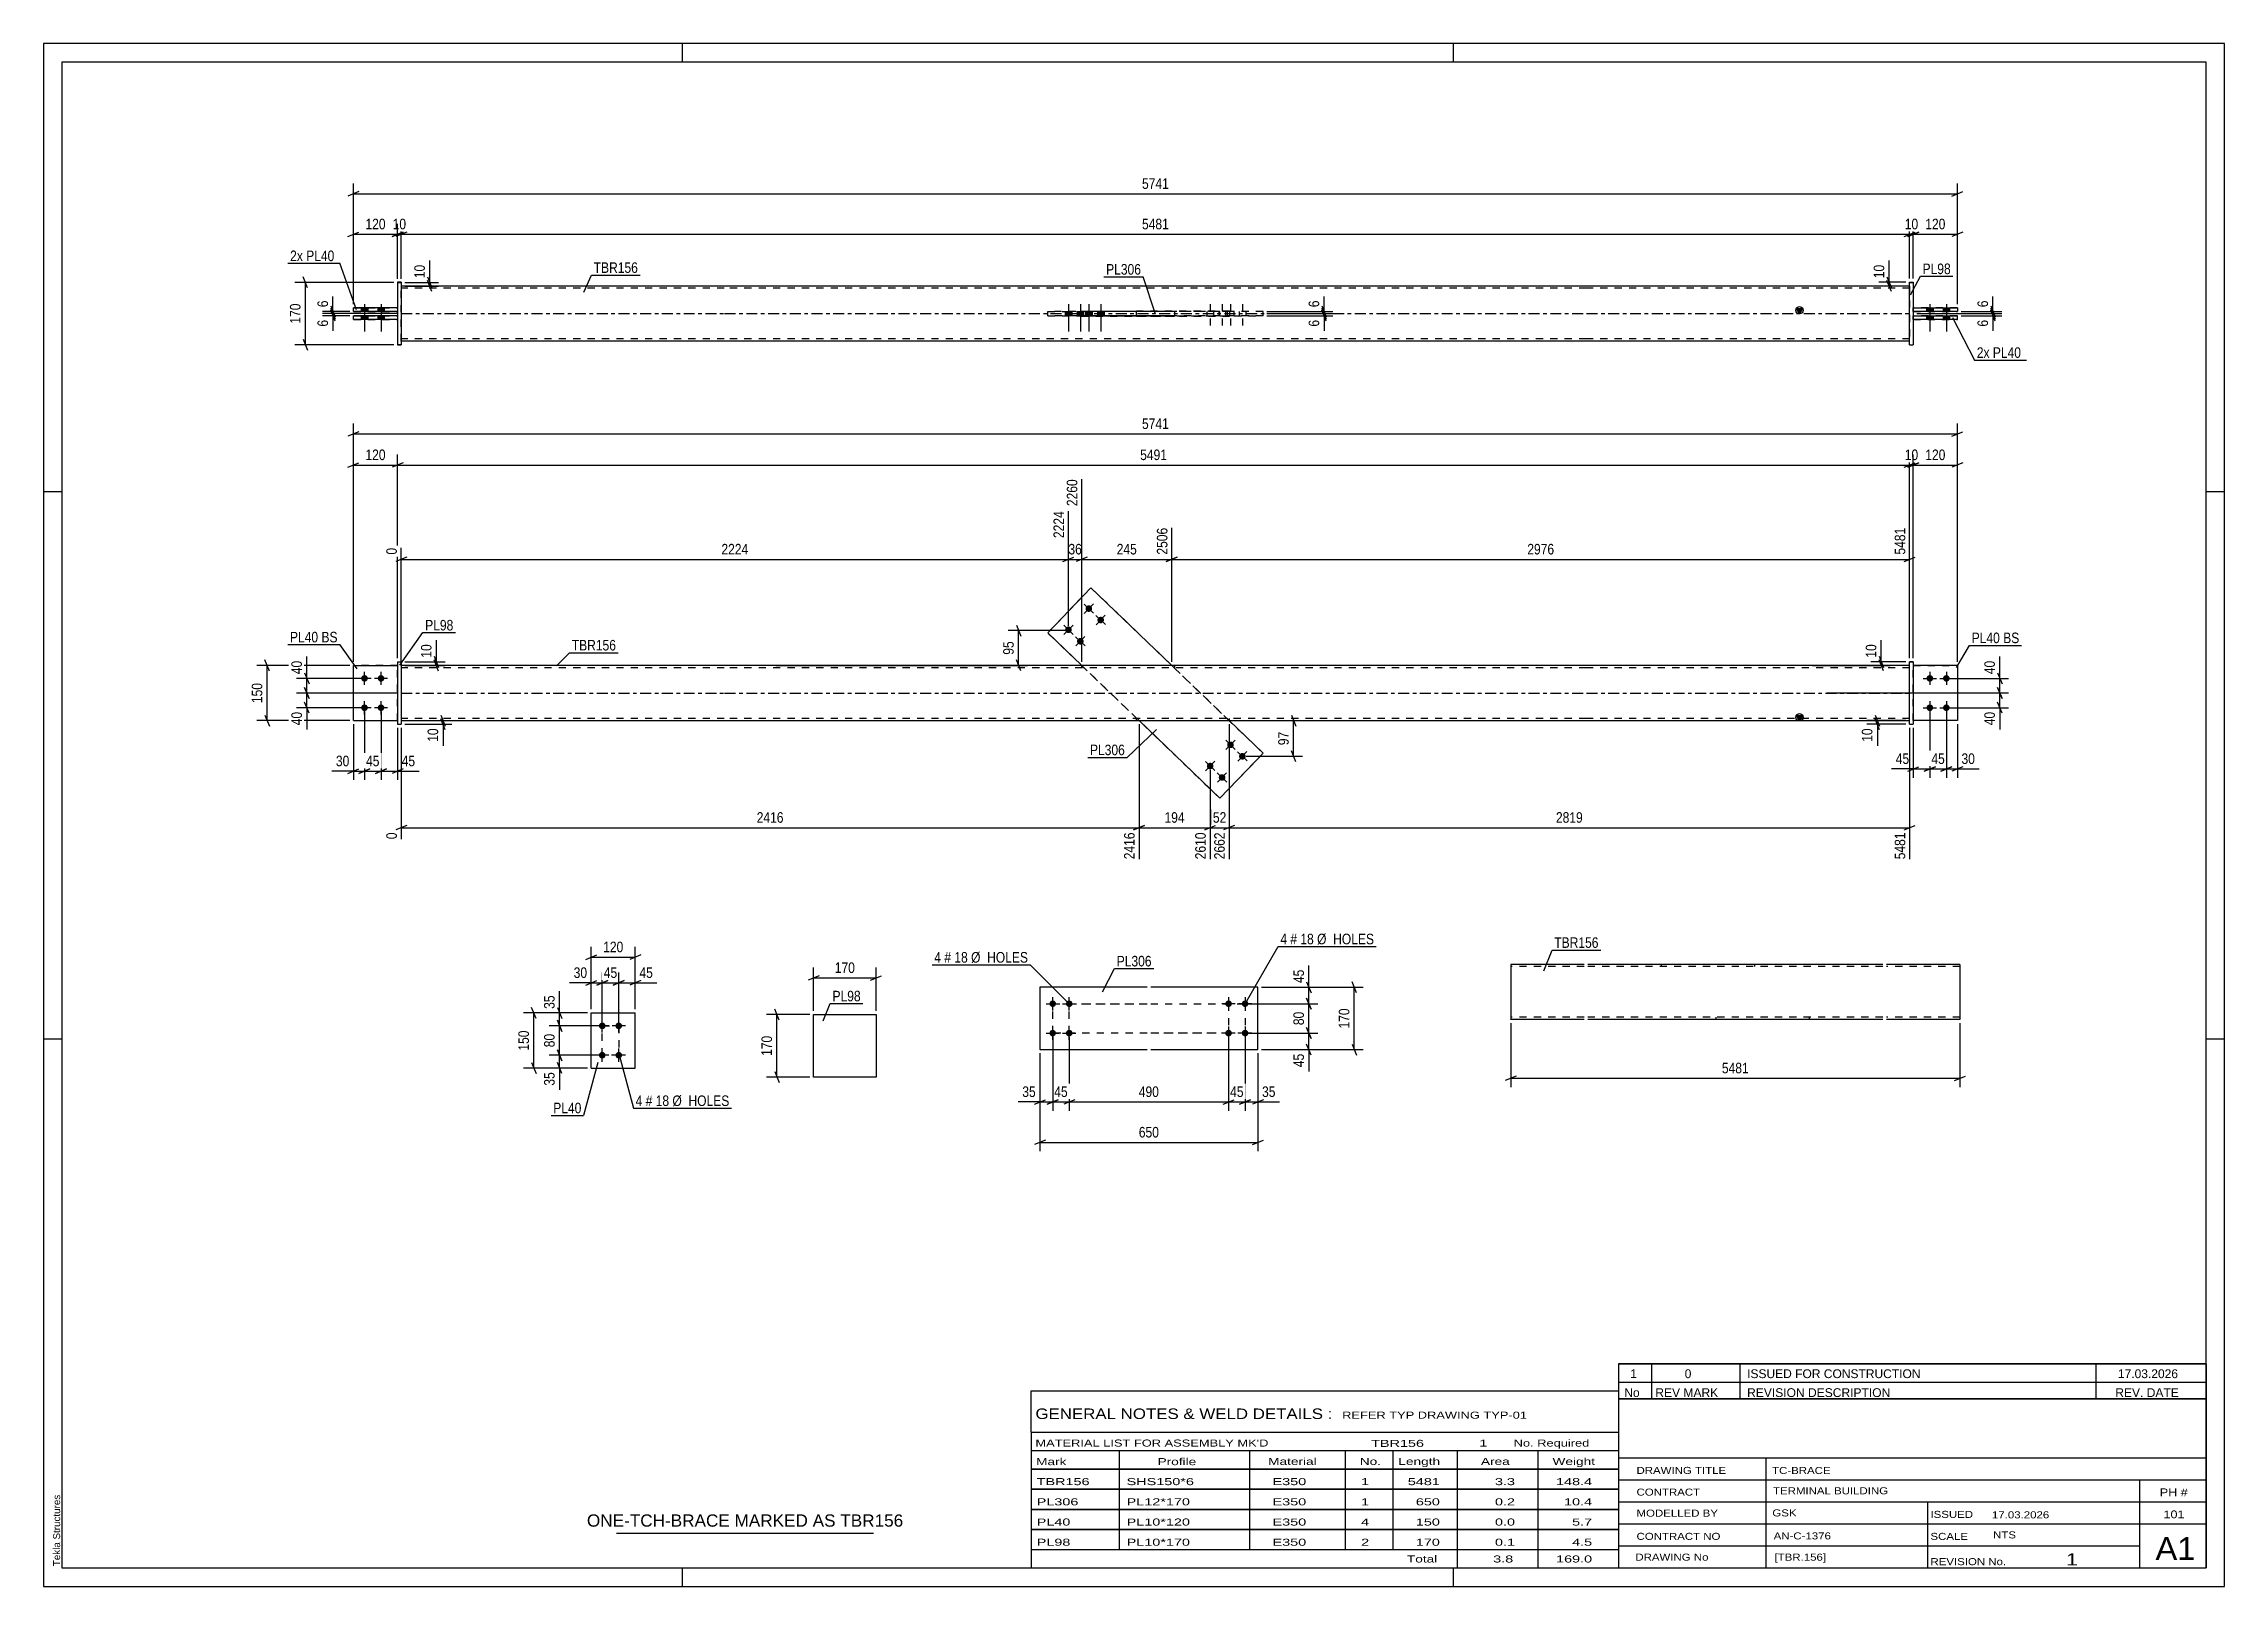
# Model space of a CAD drawing. Header units: millimetres. Extents: x 0 to 594, y 0 to 420.
import ezdxf

# ---------------------------------------------------------------- set-up
doc = ezdxf.new("R2010")
doc.units = ezdxf.units.MM
doc.linetypes.add('DXK_LINE_DOT2', pattern=[3.9198, 1.9599, -1.9599])
doc.linetypes.add('DXK_LINE_DOT3', pattern=[5.9187, 2.979, -0.9799, 0.9799, -0.9799])
doc.styles.add('Arial', font='ARIAL.TTF', dxfattribs={"height": 0.2})
doc.styles.add('Arial Narrow', font='ARIALN.TTF', dxfattribs={"height": 0.2})

# ---------------------------------------------------------------- blocks, each defined once
blk = doc.blocks.new('Unknown-580574823-1132')
at = {"color": 5, "linetype": 'Continuous'}
for p, q in [((594, 420), (0, 420)), ((0, 420), (0, 0)), ((174, 415), (174, 420)), ((384, 415), (384, 420)), ((594, 0), (594, 420)), ((589, 415), (5, 415)), ((5, 415), (5, 5)), ((589, 5), (589, 415)), ((5, 298), (0, 298)), ((594, 298), (589, 298)), ((5, 149), (0, 149)), ((594, 149), (589, 149)), ((0, 0), (594, 0)), ((5, 5), (589, 5)), ((174, 0), (174, 5)), ((384, 0), (384, 5))]:
    blk.add_line(p, q, dxfattribs=at)
at = {"color": 174, "linetype": 'Continuous', "style": 'Arial'}
blk.add_text('Tekla Structures', height=1.9102, rotation=90, dxfattribs=at).set_placement((4.5, 5.5))
blk = doc.blocks.new('Part-580574823-5132 - 5131')
at = {"color": 2, "linetype": 'Continuous'}
for p, q in [((271.36, 163.12), (271.36, 146.12)), ((300.56, 163.12), (271.36, 163.12)), ((330.76, 163.12), (301.56, 163.12)), ((330.76, 146.12), (330.76, 163.12)), ((271.36, 146.12), (300.56, 146.12)), ((301.56, 146.12), (330.76, 146.12))]:
    blk.add_line(p, q, dxfattribs=at)
blk = doc.blocks.new('Bolt-580574823-5133 - 5131')
at = {"linetype": 'Continuous'}
for points in [[(322.76, 157.72, -1), (322.76, 159.52, -1)], [(327.26, 157.72, -1), (327.26, 159.52, -1)], [(322.76, 149.72, -1), (322.76, 151.52, -1)], [(327.26, 149.72, -1), (327.26, 151.52, -1)]]:
    blk.add_hatch(color=1, dxfattribs=at).paths.add_polyline_path(points)
at = {"color": 1, "linetype": 'Continuous'}
for p, q in [((322.76, 160.42), (322.76, 156.82)), ((327.26, 160.42), (327.26, 156.82)), ((324.56, 158.62), (320.96, 158.62)), ((329.06, 158.62), (325.46, 158.62)), ((324.56, 150.62), (320.96, 150.62)), ((322.76, 152.42), (322.76, 148.82)), ((329.06, 150.62), (325.46, 150.62)), ((327.26, 152.42), (327.26, 148.82))]:
    blk.add_line(p, q, dxfattribs=at)
blk = doc.blocks.new('Bolt-580574823-5134 - 5131')
at = {"linetype": 'Continuous'}
for points in [[(274.86, 159.52, -1), (274.86, 157.72, -1)], [(279.36, 159.52, -1), (279.36, 157.72, -1)], [(274.86, 151.52, -1), (274.86, 149.72, -1)], [(279.36, 151.52, -1), (279.36, 149.72, -1)]]:
    blk.add_hatch(color=1, dxfattribs=at).paths.add_polyline_path(points)
at = {"color": 1, "linetype": 'Continuous'}
for p, q in [((274.86, 156.82), (274.86, 160.42)), ((279.36, 156.82), (279.36, 160.42)), ((273.06, 158.62), (276.66, 158.62)), ((277.56, 158.62), (281.16, 158.62)), ((273.06, 150.62), (276.66, 150.62)), ((274.86, 148.82), (274.86, 152.42)), ((277.56, 150.62), (281.16, 150.62)), ((279.36, 148.82), (279.36, 152.42))]:
    blk.add_line(p, q, dxfattribs=at)
blk = doc.blocks.new('Bolt-580574823-2153 - 2119')
at = {"linetype": 'Continuous'}
for points in [[(152.16, 151.7), (151.97, 151.72), (151.79, 151.77), (151.63, 151.87), (151.49, 151.99), (151.38, 152.15), (151.31, 152.32), (151.27, 152.5), (151.27, 152.69), (151.31, 152.87), (151.38, 153.05), (151.49, 153.2), (151.63, 153.32), (151.79, 153.42), (151.97, 153.48), (152.16, 153.5), (152.35, 153.48), (152.53, 153.42), (152.69, 153.32), (152.83, 153.2), (152.94, 153.05), (153.02, 152.87), (153.06, 152.69), (153.06, 152.5), (153.02, 152.32), (152.94, 152.15), (152.83, 151.99), (152.69, 151.87), (152.53, 151.77), (152.35, 151.72)], [(156.66, 151.7), (156.47, 151.72), (156.29, 151.77), (156.13, 151.87), (155.99, 151.99), (155.88, 152.15), (155.81, 152.32), (155.77, 152.5), (155.77, 152.69), (155.81, 152.87), (155.88, 153.05), (155.99, 153.2), (156.13, 153.32), (156.29, 153.42), (156.47, 153.48), (156.66, 153.5), (156.85, 153.48), (157.03, 153.42), (157.19, 153.32), (157.33, 153.2), (157.44, 153.05), (157.52, 152.87), (157.56, 152.69), (157.56, 152.5), (157.52, 152.32), (157.44, 152.15), (157.33, 151.99), (157.19, 151.87), (157.03, 151.77), (156.85, 151.72)], [(152.16, 143.7), (151.97, 143.72), (151.79, 143.77), (151.63, 143.87), (151.49, 143.99), (151.38, 144.15), (151.31, 144.32), (151.27, 144.5), (151.27, 144.69), (151.31, 144.87), (151.38, 145.05), (151.49, 145.2), (151.63, 145.32), (151.79, 145.42), (151.97, 145.48), (152.16, 145.5), (152.35, 145.48), (152.53, 145.42), (152.69, 145.32), (152.83, 145.2), (152.94, 145.05), (153.02, 144.87), (153.06, 144.69), (153.06, 144.5), (153.02, 144.32), (152.94, 144.15), (152.83, 143.99), (152.69, 143.87), (152.53, 143.77), (152.35, 143.72)], [(156.66, 143.7), (156.47, 143.72), (156.29, 143.77), (156.13, 143.87), (155.99, 143.99), (155.88, 144.15), (155.81, 144.32), (155.77, 144.5), (155.77, 144.69), (155.81, 144.87), (155.88, 145.05), (155.99, 145.2), (156.13, 145.32), (156.29, 145.42), (156.47, 145.48), (156.66, 145.5), (156.85, 145.48), (157.03, 145.42), (157.19, 145.32), (157.33, 145.2), (157.44, 145.05), (157.52, 144.87), (157.56, 144.69), (157.56, 144.5), (157.52, 144.32), (157.44, 144.15), (157.33, 143.99), (157.19, 143.87), (157.03, 143.77), (156.85, 143.72)]]:
    blk.add_hatch(color=1, dxfattribs=at).paths.add_polyline_path(points)
at = {"color": 1, "linetype": 'Continuous'}
for p, q in [((153.96, 152.6), (150.36, 152.6)), ((152.16, 150.8), (152.16, 154.4)), ((158.46, 152.6), (154.86, 152.6)), ((156.66, 150.8), (156.66, 154.4)), ((153.96, 144.6), (150.36, 144.6)), ((152.16, 142.8), (152.16, 146.4)), ((158.46, 144.6), (154.86, 144.6)), ((156.66, 142.8), (156.66, 146.4))]:
    blk.add_line(p, q, dxfattribs=at)
blk = doc.blocks.new('Part-580574823-2158 - 2119')
at = {"color": 2, "linetype": 'Continuous'}
for p, q in [((149.16, 141.1), (149.16, 156.1)), ((149.16, 156.1), (161.16, 156.1)), ((161.16, 141.1), (161.16, 156.1)), ((149.16, 141.1), (149.16, 141.1)), ((149.16, 141.1), (161.16, 141.1)), ((161.16, 141.1), (161.16, 141.1))]:
    blk.add_line(p, q, dxfattribs=at)
at = {"color": 7, "linetype": 'DXK_LINE_DOT2'}
for p, q in [((149.16, 156.1), (161.16, 156.1)), ((149.16, 141.1), (149.16, 141.1)), ((149.16, 141.1), (161.16, 141.1)), ((161.16, 141.1), (161.16, 141.1))]:
    blk.add_line(p, q, dxfattribs=at)
blk = doc.blocks.new('Part-580574823-1690 - 1679')
at = {"color": 2, "linetype": 'Continuous'}
for p, q in [((285.28, 271.86), (273.5, 259.6)), ((285.28, 271.86), (285.28, 271.86)), ((307.3, 250.7), (285.28, 271.86)), ((282.76, 250.7), (273.5, 259.6)), ((273.5, 259.6), (273.5, 259.6)), ((320.39, 214.54), (298.37, 235.7)), ((332.17, 226.8), (322.91, 235.7)), ((320.39, 214.54), (332.17, 226.8)), ((332.17, 226.8), (332.17, 226.8)), ((320.39, 214.54), (320.39, 214.54))]:
    blk.add_line(p, q, dxfattribs=at)
at = {"color": 7, "linetype": 'DXK_LINE_DOT2'}
for p, q in [((273.5, 259.6), (285.28, 271.86)), ((332.17, 226.8), (285.28, 271.86)), ((320.39, 214.54), (273.5, 259.6)), ((298.37, 235.7), (282.76, 250.7)), ((322.91, 235.7), (307.3, 250.7)), ((332.17, 226.8), (320.39, 214.54))]:
    blk.add_line(p, q, dxfattribs=at)
blk = doc.blocks.new('Bolt-580574823-1682 - 1679')
at = {"linetype": 'Continuous'}
for points in [[(323.28, 230), (323.47, 229.98), (323.65, 229.92), (323.81, 229.83), (323.95, 229.7), (324.06, 229.55), (324.14, 229.38), (324.18, 229.19), (324.18, 229), (324.14, 228.82), (324.06, 228.65), (323.95, 228.5), (323.81, 228.37), (323.65, 228.28), (323.47, 228.22), (323.28, 228.2), (323.09, 228.22), (322.92, 228.28), (322.75, 228.37), (322.61, 228.5), (322.5, 228.65), (322.43, 228.82), (322.39, 229), (322.39, 229.19), (322.43, 229.38), (322.5, 229.55), (322.61, 229.7), (322.75, 229.83), (322.92, 229.92), (323.09, 229.98)], [(326.53, 226.88), (326.71, 226.86), (326.89, 226.8), (327.05, 226.71), (327.19, 226.58), (327.31, 226.43), (327.38, 226.26), (327.42, 226.07), (327.42, 225.89), (327.38, 225.7), (327.31, 225.53), (327.19, 225.38), (327.05, 225.25), (326.89, 225.16), (326.71, 225.1), (326.53, 225.08), (326.34, 225.1), (326.16, 225.16), (326, 225.25), (325.86, 225.38), (325.75, 225.53), (325.67, 225.7), (325.63, 225.89), (325.63, 226.07), (325.67, 226.26), (325.75, 226.43), (325.86, 226.58), (326, 226.71), (326.16, 226.8), (326.34, 226.86)], [(317.74, 224.23), (317.93, 224.21), (318.1, 224.15), (318.27, 224.06), (318.41, 223.93), (318.52, 223.78), (318.59, 223.61), (318.63, 223.42), (318.63, 223.24), (318.59, 223.05), (318.52, 222.88), (318.41, 222.73), (318.27, 222.6), (318.1, 222.51), (317.93, 222.45), (317.74, 222.43), (317.55, 222.45), (317.37, 222.51), (317.21, 222.6), (317.07, 222.73), (316.96, 222.88), (316.88, 223.05), (316.84, 223.24), (316.84, 223.42), (316.88, 223.61), (316.96, 223.78), (317.07, 223.93), (317.21, 224.06), (317.37, 224.15), (317.55, 224.21)], [(320.98, 221.11), (321.17, 221.09), (321.35, 221.03), (321.51, 220.94), (321.65, 220.81), (321.76, 220.66), (321.84, 220.49), (321.88, 220.31), (321.88, 220.12), (321.84, 219.93), (321.76, 219.76), (321.65, 219.61), (321.51, 219.48), (321.35, 219.39), (321.17, 219.33), (320.98, 219.31), (320.8, 219.33), (320.62, 219.39), (320.45, 219.48), (320.31, 219.61), (320.2, 219.76), (320.13, 219.93), (320.09, 220.12), (320.09, 220.31), (320.13, 220.49), (320.2, 220.66), (320.31, 220.81), (320.45, 220.94), (320.62, 221.03), (320.8, 221.09)]]:
    blk.add_hatch(color=1, dxfattribs=at).paths.add_polyline_path(points)
at = {"color": 1, "linetype": 'Continuous'}
for p, q in [((324.58, 227.85), (321.98, 230.35)), ((322.03, 227.8), (324.53, 230.4)), ((327.82, 224.73), (325.23, 227.23)), ((325.28, 224.68), (327.77, 227.28)), ((319.04, 222.08), (316.44, 224.58)), ((316.49, 222.03), (318.99, 224.63)), ((322.28, 218.96), (319.68, 221.46)), ((319.74, 218.91), (322.23, 221.51))]:
    blk.add_line(p, q, dxfattribs=at)
blk = doc.blocks.new('Bolt-580574823-1683 - 1679')
at = {"linetype": 'Continuous'}
for points in [[(284.69, 267.09), (284.87, 267.07), (285.05, 267.01), (285.22, 266.92), (285.36, 266.79), (285.47, 266.64), (285.54, 266.47), (285.58, 266.28), (285.58, 266.1), (285.54, 265.91), (285.47, 265.74), (285.36, 265.59), (285.22, 265.46), (285.05, 265.37), (284.87, 265.31), (284.69, 265.29), (284.5, 265.31), (284.32, 265.37), (284.16, 265.46), (284.02, 265.59), (283.91, 265.74), (283.83, 265.91), (283.79, 266.1), (283.79, 266.28), (283.83, 266.47), (283.91, 266.64), (284.02, 266.79), (284.16, 266.92), (284.32, 267.01), (284.5, 267.07)], [(287.93, 263.97), (288.12, 263.95), (288.3, 263.89), (288.46, 263.8), (288.6, 263.67), (288.71, 263.52), (288.79, 263.35), (288.83, 263.17), (288.83, 262.98), (288.79, 262.79), (288.71, 262.62), (288.6, 262.47), (288.46, 262.34), (288.3, 262.25), (288.12, 262.19), (287.93, 262.17), (287.74, 262.19), (287.57, 262.25), (287.4, 262.34), (287.26, 262.47), (287.15, 262.62), (287.08, 262.79), (287.04, 262.98), (287.04, 263.17), (287.08, 263.35), (287.15, 263.52), (287.26, 263.67), (287.4, 263.8), (287.57, 263.89), (287.74, 263.95)], [(279.14, 261.32), (279.33, 261.3), (279.51, 261.24), (279.67, 261.15), (279.81, 261.02), (279.92, 260.87), (280, 260.7), (280.04, 260.52), (280.04, 260.33), (280, 260.14), (279.92, 259.97), (279.81, 259.82), (279.67, 259.69), (279.51, 259.6), (279.33, 259.54), (279.14, 259.52), (278.96, 259.54), (278.78, 259.6), (278.61, 259.69), (278.47, 259.82), (278.36, 259.97), (278.29, 260.14), (278.25, 260.33), (278.25, 260.52), (278.29, 260.7), (278.36, 260.87), (278.47, 261.02), (278.61, 261.15), (278.78, 261.24), (278.96, 261.3)], [(282.39, 258.2), (282.57, 258.18), (282.75, 258.13), (282.92, 258.03), (283.06, 257.91), (283.17, 257.75), (283.24, 257.58), (283.28, 257.4), (283.28, 257.21), (283.24, 257.03), (283.17, 256.85), (283.06, 256.7), (282.92, 256.58), (282.75, 256.48), (282.57, 256.42), (282.39, 256.4), (282.2, 256.42), (282.02, 256.48), (281.86, 256.58), (281.72, 256.7), (281.61, 256.85), (281.53, 257.03), (281.49, 257.21), (281.49, 257.4), (281.53, 257.58), (281.61, 257.75), (281.72, 257.91), (281.86, 258.03), (282.02, 258.13), (282.2, 258.18)]]:
    blk.add_hatch(color=1, dxfattribs=at).paths.add_polyline_path(points)
at = {"color": 1, "linetype": 'Continuous'}
for p, q in [((283.39, 267.44), (285.98, 264.94)), ((285.93, 267.49), (283.44, 264.89)), ((277.85, 261.67), (280.44, 259.17)), ((280.39, 261.72), (277.9, 259.12)), ((286.63, 264.32), (289.23, 261.82)), ((289.18, 264.37), (286.68, 261.77)), ((281.09, 258.55), (283.69, 256.06)), ((283.64, 258.6), (281.14, 256.01))]:
    blk.add_line(p, q, dxfattribs=at)
blk = doc.blocks.new('Bolt-580574823-1684 - 1679')
at = {"linetype": 'Continuous'}
for points in [[(87.4, 248.1), (87.59, 248.08), (87.77, 248.02), (87.93, 247.93), (88.07, 247.8), (88.18, 247.65), (88.26, 247.48), (88.3, 247.29), (88.3, 247.11), (88.26, 246.92), (88.18, 246.75), (88.07, 246.6), (87.93, 246.47), (87.77, 246.38), (87.59, 246.32), (87.4, 246.3), (87.21, 246.32), (87.04, 246.38), (86.87, 246.47), (86.73, 246.6), (86.62, 246.75), (86.55, 246.92), (86.51, 247.11), (86.51, 247.29), (86.55, 247.48), (86.62, 247.65), (86.73, 247.8), (86.87, 247.93), (87.04, 248.02), (87.21, 248.08)], [(91.9, 248.1), (92.09, 248.08), (92.27, 248.02), (92.43, 247.93), (92.57, 247.8), (92.68, 247.65), (92.76, 247.48), (92.8, 247.29), (92.8, 247.11), (92.76, 246.92), (92.68, 246.75), (92.57, 246.6), (92.43, 246.47), (92.27, 246.38), (92.09, 246.32), (91.9, 246.3), (91.71, 246.32), (91.54, 246.38), (91.37, 246.47), (91.23, 246.6), (91.12, 246.75), (91.05, 246.92), (91.01, 247.11), (91.01, 247.29), (91.05, 247.48), (91.12, 247.65), (91.23, 247.8), (91.37, 247.93), (91.54, 248.02), (91.71, 248.08)], [(87.4, 240.1), (87.59, 240.08), (87.77, 240.02), (87.93, 239.93), (88.07, 239.8), (88.18, 239.65), (88.26, 239.48), (88.3, 239.29), (88.3, 239.11), (88.26, 238.92), (88.18, 238.75), (88.07, 238.6), (87.93, 238.47), (87.77, 238.38), (87.59, 238.32), (87.4, 238.3), (87.21, 238.32), (87.04, 238.38), (86.87, 238.47), (86.73, 238.6), (86.62, 238.75), (86.55, 238.92), (86.51, 239.11), (86.51, 239.29), (86.55, 239.48), (86.62, 239.65), (86.73, 239.8), (86.87, 239.93), (87.04, 240.02), (87.21, 240.08)], [(91.9, 240.1), (92.09, 240.08), (92.27, 240.02), (92.43, 239.93), (92.57, 239.8), (92.68, 239.65), (92.76, 239.48), (92.8, 239.29), (92.8, 239.11), (92.76, 238.92), (92.68, 238.75), (92.57, 238.6), (92.43, 238.47), (92.27, 238.38), (92.09, 238.32), (91.9, 238.3), (91.71, 238.32), (91.54, 238.38), (91.37, 238.47), (91.23, 238.6), (91.12, 238.75), (91.05, 238.92), (91.01, 239.11), (91.01, 239.29), (91.05, 239.48), (91.12, 239.65), (91.23, 239.8), (91.37, 239.93), (91.54, 240.02), (91.71, 240.08)]]:
    blk.add_hatch(color=1, dxfattribs=at).paths.add_polyline_path(points)
at = {"color": 1, "linetype": 'Continuous'}
for p, q in [((89.2, 247.2), (85.6, 247.2)), ((87.4, 245.4), (87.4, 249)), ((93.7, 247.2), (90.1, 247.2)), ((91.9, 245.4), (91.9, 249)), ((89.2, 239.2), (85.6, 239.2)), ((87.4, 237.4), (87.4, 241)), ((93.7, 239.2), (90.1, 239.2)), ((91.9, 237.4), (91.9, 241))]:
    blk.add_line(p, q, dxfattribs=at)
blk = doc.blocks.new('Bolt-580574823-1685 - 1679')
at = {"linetype": 'Continuous'}
for points in [[(513.77, 248.1), (513.95, 248.08), (514.13, 248.02), (514.3, 247.93), (514.44, 247.8), (514.55, 247.65), (514.62, 247.48), (514.66, 247.29), (514.66, 247.11), (514.62, 246.92), (514.55, 246.75), (514.44, 246.6), (514.3, 246.47), (514.13, 246.38), (513.95, 246.32), (513.77, 246.3), (513.58, 246.32), (513.4, 246.38), (513.24, 246.47), (513.1, 246.6), (512.99, 246.75), (512.91, 246.92), (512.87, 247.11), (512.87, 247.29), (512.91, 247.48), (512.99, 247.65), (513.1, 247.8), (513.24, 247.93), (513.4, 248.02), (513.58, 248.08)], [(518.27, 248.1), (518.45, 248.08), (518.63, 248.02), (518.8, 247.93), (518.94, 247.8), (519.05, 247.65), (519.12, 247.48), (519.16, 247.29), (519.16, 247.11), (519.12, 246.92), (519.05, 246.75), (518.94, 246.6), (518.8, 246.47), (518.63, 246.38), (518.45, 246.32), (518.27, 246.3), (518.08, 246.32), (517.9, 246.38), (517.74, 246.47), (517.6, 246.6), (517.49, 246.75), (517.41, 246.92), (517.37, 247.11), (517.37, 247.29), (517.41, 247.48), (517.49, 247.65), (517.6, 247.8), (517.74, 247.93), (517.9, 248.02), (518.08, 248.08)], [(513.77, 240.1), (513.95, 240.08), (514.13, 240.02), (514.3, 239.93), (514.44, 239.8), (514.55, 239.65), (514.62, 239.48), (514.66, 239.29), (514.66, 239.11), (514.62, 238.92), (514.55, 238.75), (514.44, 238.6), (514.3, 238.47), (514.13, 238.38), (513.95, 238.32), (513.77, 238.3), (513.58, 238.32), (513.4, 238.38), (513.24, 238.47), (513.1, 238.6), (512.99, 238.75), (512.91, 238.92), (512.87, 239.11), (512.87, 239.29), (512.91, 239.48), (512.99, 239.65), (513.1, 239.8), (513.24, 239.93), (513.4, 240.02), (513.58, 240.08)], [(518.27, 240.1), (518.45, 240.08), (518.63, 240.02), (518.8, 239.93), (518.94, 239.8), (519.05, 239.65), (519.12, 239.48), (519.16, 239.29), (519.16, 239.11), (519.12, 238.92), (519.05, 238.75), (518.94, 238.6), (518.8, 238.47), (518.63, 238.38), (518.45, 238.32), (518.27, 238.3), (518.08, 238.32), (517.9, 238.38), (517.74, 238.47), (517.6, 238.6), (517.49, 238.75), (517.41, 238.92), (517.37, 239.11), (517.37, 239.29), (517.41, 239.48), (517.49, 239.65), (517.6, 239.8), (517.74, 239.93), (517.9, 240.02), (518.08, 240.08)]]:
    blk.add_hatch(color=1, dxfattribs=at).paths.add_polyline_path(points)
at = {"color": 1, "linetype": 'Continuous'}
for p, q in [((511.97, 247.2), (515.57, 247.2)), ((513.77, 249), (513.77, 245.4)), ((516.47, 247.2), (520.07, 247.2)), ((518.27, 249), (518.27, 245.4)), ((511.97, 239.2), (515.57, 239.2)), ((513.77, 241), (513.77, 237.4)), ((516.47, 239.2), (520.07, 239.2)), ((518.27, 241), (518.27, 237.4))]:
    blk.add_line(p, q, dxfattribs=at)
blk = doc.blocks.new('Part-580574823-1695 - 1679')
at = {"color": 2, "linetype": 'Continuous'}
for p, q in [((96.4, 251.7), (97.4, 251.7)), ((96.4, 251.7), (96.4, 234.7)), ((97.4, 251.7), (97.4, 251.7)), ((97.4, 251.7), (97.4, 234.7)), ((96.4, 234.7), (97.4, 234.7))]:
    blk.add_line(p, q, dxfattribs=at)
at = {"color": 7, "linetype": 'DXK_LINE_DOT2'}
for p, q in [((96.4, 251.7), (97.4, 251.7)), ((96.4, 234.7), (97.4, 234.7))]:
    blk.add_line(p, q, dxfattribs=at)
blk = doc.blocks.new('Part-580574823-1700 - 1679')
at = {"color": 7, "linetype": 'DXK_LINE_DOT2'}
for p, q in [((84.4, 235.7), (84.4, 250.7)), ((84.4, 250.7), (96.4, 250.7)), ((96.4, 250.7), (84.4, 250.7)), ((96.4, 235.7), (96.4, 250.7)), ((84.4, 235.7), (84.4, 235.7)), ((84.4, 235.7), (96.4, 235.7)), ((84.4, 235.7), (96.4, 235.7)), ((96.4, 235.7), (96.4, 235.7))]:
    blk.add_line(p, q, dxfattribs=at)
blk = doc.blocks.new('Part-580574823-1705 - 1679')
at = {"color": 2, "linetype": 'Continuous'}
for p, q in [((84.4, 235.7), (84.4, 250.7)), ((84.4, 250.7), (96.4, 250.7)), ((84.4, 235.7), (84.4, 235.7)), ((84.4, 235.7), (96.4, 235.7))]:
    blk.add_line(p, q, dxfattribs=at)
at = {"color": 7, "linetype": 'DXK_LINE_DOT2'}
for p, q in [((96.4, 250.7), (84.4, 250.7)), ((96.4, 235.7), (96.4, 250.7)), ((84.4, 235.7), (96.4, 235.7)), ((96.4, 235.7), (96.4, 235.7))]:
    blk.add_line(p, q, dxfattribs=at)
blk = doc.blocks.new('Part-580574823-1706 - 1679')
at = {"color": 2, "linetype": 'Continuous'}
for p, q in [((509.27, 251.7), (508.27, 251.7)), ((508.27, 234.7), (508.27, 251.7)), ((509.27, 251.7), (509.27, 234.7)), ((508.27, 234.7), (508.27, 234.7)), ((508.27, 234.7), (509.27, 234.7))]:
    blk.add_line(p, q, dxfattribs=at)
at = {"color": 7, "linetype": 'DXK_LINE_DOT2'}
for p, q in [((508.27, 251.7), (508.27, 251.7)), ((508.27, 251.7), (509.27, 251.7)), ((509.27, 251.7), (509.27, 251.7)), ((508.27, 234.7), (509.27, 234.7))]:
    blk.add_line(p, q, dxfattribs=at)
blk = doc.blocks.new('Part-580574823-1711 - 1679')
at = {"color": 7, "linetype": 'DXK_LINE_DOT2'}
for p, q in [((509.27, 250.7), (521.27, 250.7)), ((521.27, 250.7), (509.27, 250.7)), ((509.27, 250.7), (509.27, 250.7)), ((509.27, 235.7), (509.27, 250.7)), ((521.27, 250.7), (521.27, 250.7)), ((521.27, 250.7), (521.27, 235.7)), ((521.27, 235.7), (509.27, 235.7)), ((521.27, 235.7), (509.27, 235.7))]:
    blk.add_line(p, q, dxfattribs=at)
blk = doc.blocks.new('Part-580574823-1716 - 1679')
at = {"color": 2, "linetype": 'Continuous'}
for p, q in [((521.27, 250.7), (509.27, 250.7)), ((521.27, 250.7), (521.27, 250.7)), ((521.27, 250.7), (521.27, 235.7)), ((521.27, 235.7), (509.27, 235.7))]:
    blk.add_line(p, q, dxfattribs=at)
at = {"color": 7, "linetype": 'DXK_LINE_DOT2'}
for p, q in [((521.27, 250.7), (509.27, 250.7)), ((509.27, 250.7), (509.27, 250.7)), ((509.27, 235.7), (509.27, 250.7)), ((521.27, 250.7), (521.27, 250.7)), ((521.27, 235.7), (509.27, 235.7))]:
    blk.add_line(p, q, dxfattribs=at)
blk = doc.blocks.new('Part-580574823-1721 - 1679')
at = {"linetype": 'Continuous'}
blk.add_hatch(color=2, dxfattribs=at).paths.add_polyline_path([(478.27, 235.7), (477.47, 237.1), (479.07, 237.1)])
at = {"color": 2, "linetype": 'Continuous'}
for p, q in [((185.4, 250.7), (97.4, 250.7)), ((420.17, 250.7), (185.5, 250.7)), ((508.27, 250.7), (420.27, 250.7)), ((97.4, 235.7), (185.4, 235.7)), ((185.5, 235.7), (420.17, 235.7)), ((420.27, 235.7), (508.27, 235.7)), ((478.27, 235.7), (477.47, 237.1)), ((477.47, 237.1), (479.07, 237.1)), ((479.07, 237.1), (478.27, 235.7))]:
    blk.add_line(p, q, dxfattribs=at)
at = {"color": 7, "linetype": 'DXK_LINE_DOT2'}
for p, q in [((97.4, 250.7), (97.4, 235.7)), ((185.4, 250.1), (97.4, 250.1)), ((420.17, 250.1), (185.5, 250.1)), ((282.66, 250.7), (282.66, 250.1)), ((308.02, 250.7), (308.02, 250.1)), ((508.27, 250.1), (420.27, 250.1)), ((508.27, 235.7), (508.27, 250.7)), ((185.4, 236.3), (97.4, 236.3)), ((420.17, 236.3), (185.5, 236.3)), ((297.65, 235.7), (297.65, 236.3)), ((323.01, 235.7), (323.01, 236.3)), ((508.27, 236.3), (420.27, 236.3))]:
    blk.add_line(p, q, dxfattribs=at)
at = {"color": 7, "linetype": 'DXK_LINE_DOT3'}
for p, q in [((97.4, 243.2), (185.4, 243.2)), ((185.5, 243.2), (420.17, 243.2)), ((420.27, 243.2), (508.27, 243.2))]:
    blk.add_line(p, q, dxfattribs=at)
at = {"color": 2, "linetype": 'Continuous'}
blk.add_circle((478.27, 236.6), 1, dxfattribs=at)
blk = doc.blocks.new('Part-580574823-1415 - 1369')
at = {"color": 2, "linetype": 'Continuous'}
for p, q in [((84.4, 347.11), (84.4, 348.11)), ((96.4, 348.11), (84.4, 348.11)), ((84.4, 347.11), (84.4, 347.11)), ((96.4, 347.11), (84.4, 347.11))]:
    blk.add_line(p, q, dxfattribs=at)
at = {"color": 7, "linetype": 'DXK_LINE_DOT2'}
for p, q in [((84.4, 348.11), (84.4, 348.11)), ((84.4, 348.11), (96.4, 348.11)), ((84.4, 347.11), (96.4, 347.11)), ((96.4, 348.11), (96.4, 347.11))]:
    blk.add_line(p, q, dxfattribs=at)
blk = doc.blocks.new('Part-580574823-1463 - 1369')
at = {"linetype": 'Continuous'}
blk.add_hatch(color=2, dxfattribs=at).paths.add_polyline_path([(478.27, 346.51), (477.47, 347.91), (479.07, 347.91)])
at = {"color": 2, "linetype": 'Continuous'}
for p, q in [((185.4, 354.01), (97.4, 354.01)), ((420.17, 354.01), (185.5, 354.01)), ((508.27, 354.01), (420.27, 354.01)), ((282.66, 347.21), (308.02, 347.21)), ((282.66, 347.11), (282.66, 347.21)), ((282.66, 345.91), (282.66, 345.81)), ((282.66, 345.81), (282.66, 345.81)), ((308.02, 345.81), (282.66, 345.81)), ((297.65, 347.21), (297.65, 347.11)), ((297.65, 345.81), (297.65, 345.91)), ((308.02, 347.21), (308.02, 345.81)), ((478.27, 346.51), (477.47, 347.91)), ((477.47, 347.91), (479.07, 347.91)), ((479.07, 347.91), (478.27, 346.51)), ((185.4, 339.01), (97.4, 339.01)), ((420.17, 339.01), (185.5, 339.01)), ((508.27, 339.01), (420.27, 339.01))]:
    blk.add_line(p, q, dxfattribs=at)
at = {"color": 7, "linetype": 'DXK_LINE_DOT2'}
for p, q in [((97.4, 339.01), (97.4, 354.01)), ((185.4, 353.41), (97.4, 353.41)), ((420.17, 353.41), (185.5, 353.41)), ((508.27, 353.41), (420.27, 353.41)), ((508.27, 354.01), (508.27, 339.01)), ((282.66, 347.21), (308.02, 347.21)), ((282.66, 345.81), (282.66, 347.11)), ((282.66, 345.81), (308.02, 345.81)), ((297.65, 347.21), (297.65, 347.21)), ((297.65, 347.21), (323.01, 347.21)), ((323.01, 347.21), (297.65, 347.21)), ((297.65, 347.21), (297.65, 347.21)), ((297.65, 345.81), (297.65, 347.11)), ((323.01, 345.81), (297.65, 345.81)), ((297.65, 345.81), (323.01, 345.81)), ((323.01, 347.21), (323.01, 345.81)), ((185.4, 339.61), (97.4, 339.61)), ((420.17, 339.61), (185.5, 339.61)), ((508.27, 339.61), (420.27, 339.61))]:
    blk.add_line(p, q, dxfattribs=at)
at = {"color": 7, "linetype": 'DXK_LINE_DOT3'}
for p, q in [((97.4, 346.51), (185.4, 346.51)), ((185.5, 346.51), (420.17, 346.51)), ((420.27, 346.51), (508.27, 346.51))]:
    blk.add_line(p, q, dxfattribs=at)
at = {"color": 2, "linetype": 'Continuous'}
blk.add_circle((478.27, 347.41), 1, dxfattribs=at)
blk = doc.blocks.new('Part-580574823-1399 - 1369')
at = {"color": 2, "linetype": 'Continuous'}
for p, q in [((273.5, 345.91), (273.5, 347.11)), ((285.28, 345.91), (285.28, 347.11)), ((308.02, 347.11), (285.28, 347.11)), ((308.02, 345.91), (285.28, 345.91))]:
    blk.add_line(p, q, dxfattribs=at)
at = {"color": 7, "linetype": 'DXK_LINE_DOT2'}
for p, q in [((320.39, 347.11), (273.5, 347.11)), ((273.5, 347.11), (285.28, 347.11)), ((273.5, 345.91), (320.39, 345.91)), ((285.28, 345.91), (273.5, 345.91)), ((332.17, 347.11), (308.02, 347.11)), ((332.17, 345.91), (308.02, 345.91)), ((320.39, 345.91), (320.39, 347.11)), ((332.17, 347.11), (320.39, 347.11)), ((320.39, 345.91), (332.17, 345.91)), ((332.17, 345.91), (332.17, 347.11))]:
    blk.add_line(p, q, dxfattribs=at)
blk = doc.blocks.new('Part-580574823-1420 - 1369')
at = {"color": 2, "linetype": 'Continuous'}
for p, q in [((84.4, 344.91), (84.4, 345.91)), ((96.4, 345.91), (84.4, 345.91)), ((84.4, 344.91), (84.4, 344.91)), ((96.4, 344.91), (84.4, 344.91))]:
    blk.add_line(p, q, dxfattribs=at)
at = {"color": 7, "linetype": 'DXK_LINE_DOT2'}
for p, q in [((84.4, 345.91), (96.4, 345.91)), ((84.4, 344.91), (96.4, 344.91)), ((96.4, 345.91), (96.4, 344.91))]:
    blk.add_line(p, q, dxfattribs=at)
blk = doc.blocks.new('Bolt-580574823-1372 - 1369')
at = {"linetype": 'Continuous'}
for points in [[(86.5, 347.11), (88.3, 347.11), (88.3, 348.11), (86.5, 348.11)], [(86.5, 347.11), (88.3, 347.11), (88.3, 348.11), (86.5, 348.11)], [(86.5, 344.91), (88.3, 344.91), (88.3, 345.91), (86.5, 345.91)], [(86.5, 344.91), (88.3, 344.91), (88.3, 345.91), (86.5, 345.91)], [(91, 347.11), (92.8, 347.11), (92.8, 348.11), (91, 348.11)], [(91, 347.11), (92.8, 347.11), (92.8, 348.11), (91, 348.11)], [(91, 344.91), (92.8, 344.91), (92.8, 345.91), (91, 345.91)], [(91, 344.91), (92.8, 344.91), (92.8, 345.91), (91, 345.91)]]:
    blk.add_hatch(color=1, dxfattribs=at).paths.add_polyline_path(points)
at = {"color": 1, "linetype": 'Continuous'}
for p, q in [((86.5, 348.11), (86.5, 347.11)), ((86.5, 348.11), (86.5, 347.11)), ((86.5, 345.91), (86.5, 344.91)), ((86.5, 345.91), (86.5, 344.91)), ((87.4, 349.11), (87.4, 341.61)), ((87.4, 349.11), (87.4, 341.61)), ((88.3, 348.11), (88.3, 347.11)), ((88.3, 348.11), (88.3, 347.11)), ((88.3, 345.91), (88.3, 344.91)), ((88.3, 345.91), (88.3, 344.91)), ((91, 348.11), (91, 347.11)), ((91, 348.11), (91, 347.11)), ((91, 345.91), (91, 344.91)), ((91, 345.91), (91, 344.91)), ((91.9, 349.11), (91.9, 341.61)), ((91.9, 349.11), (91.9, 341.61)), ((92.8, 348.11), (92.8, 347.11)), ((92.8, 348.11), (92.8, 347.11)), ((92.8, 345.91), (92.8, 344.91)), ((92.8, 345.91), (92.8, 344.91))]:
    blk.add_line(p, q, dxfattribs=at)
blk = doc.blocks.new('Bolt-580574823-1373 - 1369')
at = {"linetype": 'Continuous'}
for points in [[(514.67, 348.11), (512.87, 348.11), (512.87, 347.11), (514.67, 347.11)], [(514.67, 348.11), (512.87, 348.11), (512.87, 347.11), (514.67, 347.11)], [(514.67, 345.91), (512.87, 345.91), (512.87, 344.91), (514.67, 344.91)], [(514.67, 345.91), (512.87, 345.91), (512.87, 344.91), (514.67, 344.91)], [(519.17, 348.11), (517.37, 348.11), (517.37, 347.11), (519.17, 347.11)], [(519.17, 348.11), (517.37, 348.11), (517.37, 347.11), (519.17, 347.11)], [(519.17, 345.91), (517.37, 345.91), (517.37, 344.91), (519.17, 344.91)], [(519.17, 345.91), (517.37, 345.91), (517.37, 344.91), (519.17, 344.91)]]:
    blk.add_hatch(color=1, dxfattribs=at).paths.add_polyline_path(points)
at = {"color": 1, "linetype": 'Continuous'}
for p, q in [((512.87, 348.11), (512.87, 347.11)), ((512.87, 348.11), (512.87, 347.11)), ((512.87, 345.91), (512.87, 344.91)), ((512.87, 345.91), (512.87, 344.91)), ((513.77, 349.11), (513.77, 341.61)), ((513.77, 349.11), (513.77, 341.61)), ((514.67, 348.11), (514.67, 347.11)), ((514.67, 348.11), (514.67, 347.11)), ((514.67, 345.91), (514.67, 344.91)), ((514.67, 345.91), (514.67, 344.91)), ((517.37, 348.11), (517.37, 347.11)), ((517.37, 348.11), (517.37, 347.11)), ((517.37, 345.91), (517.37, 344.91)), ((517.37, 345.91), (517.37, 344.91)), ((518.27, 349.11), (518.27, 341.61)), ((518.27, 349.11), (518.27, 341.61)), ((519.17, 348.11), (519.17, 347.11)), ((519.17, 348.11), (519.17, 347.11)), ((519.17, 345.91), (519.17, 344.91)), ((519.17, 345.91), (519.17, 344.91))]:
    blk.add_line(p, q, dxfattribs=at)
blk = doc.blocks.new('Part-580574823-1400 - 1369')
at = {"color": 2, "linetype": 'Continuous'}
for p, q in [((96.4, 355.02), (96.4, 338.01)), ((96.4, 355.01), (97.4, 355.01)), ((97.4, 355.02), (97.4, 355.01)), ((97.4, 355.01), (97.4, 338.01)), ((96.4, 338.01), (96.4, 338.02)), ((97.4, 338.01), (96.4, 338.01))]:
    blk.add_line(p, q, dxfattribs=at)
at = {"color": 7, "linetype": 'DXK_LINE_DOT2'}
for p, q in [((97.4, 355.02), (96.4, 355.02)), ((97.4, 355.01), (97.4, 355.02)), ((96.4, 338.02), (97.4, 338.02))]:
    blk.add_line(p, q, dxfattribs=at)
blk = doc.blocks.new('Part-580574823-1435 - 1369')
at = {"color": 2, "linetype": 'Continuous'}
for p, q in [((508.27, 355.01), (508.27, 355.02)), ((508.27, 338.01), (508.27, 355.01)), ((508.27, 355.01), (509.27, 355.01)), ((509.27, 355.02), (509.27, 355.01)), ((509.27, 355.01), (509.27, 338.01)), ((508.27, 338.02), (508.27, 338.01)), ((508.27, 338.01), (509.27, 338.01)), ((509.27, 338.02), (509.27, 338.01))]:
    blk.add_line(p, q, dxfattribs=at)
at = {"color": 7, "linetype": 'DXK_LINE_DOT2'}
for p, q in [((508.27, 355.02), (508.27, 355.01)), ((508.27, 355.02), (509.27, 355.02)), ((508.27, 338.02), (509.27, 338.02))]:
    blk.add_line(p, q, dxfattribs=at)
blk = doc.blocks.new('Bolt-580574823-1442 - 1369')
at = {"color": 1, "linetype": 'DXK_LINE_DOT2'}
for p, q in [((316.84, 347.11), (316.84, 345.91)), ((317.74, 349.11), (317.74, 341.61)), ((318.64, 347.11), (318.64, 345.91)), ((320.08, 347.11), (320.08, 345.91)), ((320.98, 349.11), (320.98, 341.61)), ((321.88, 347.11), (321.88, 345.91)), ((322.38, 347.11), (322.38, 345.91)), ((323.28, 349.11), (323.28, 341.61)), ((324.18, 347.11), (324.18, 345.91)), ((325.63, 347.11), (325.63, 345.91)), ((326.53, 349.11), (326.53, 341.61)), ((327.43, 347.11), (327.43, 345.91))]:
    blk.add_line(p, q, dxfattribs=at)
blk = doc.blocks.new('Bolt-580574823-1443 - 1369')
at = {"linetype": 'Continuous'}
for points in [[(280.04, 347.11), (278.24, 347.11), (278.24, 345.91), (280.04, 345.91)], [(283.29, 347.11), (281.49, 347.11), (281.49, 345.91), (283.29, 345.91)], [(285.59, 347.11), (283.79, 347.11), (283.79, 345.91), (285.59, 345.91)], [(288.83, 347.11), (287.03, 347.11), (287.03, 345.91), (288.83, 345.91)]]:
    blk.add_hatch(color=1, dxfattribs=at).paths.add_polyline_path(points)
at = {"color": 1, "linetype": 'Continuous'}
for p, q in [((278.24, 347.11), (278.24, 345.91)), ((279.14, 349.11), (279.14, 341.61)), ((280.04, 347.11), (280.04, 345.91)), ((281.49, 347.11), (281.49, 345.91)), ((282.39, 349.11), (282.39, 341.61)), ((283.29, 347.11), (283.29, 345.91)), ((283.79, 347.11), (283.79, 345.91)), ((284.69, 349.11), (284.69, 341.61)), ((285.59, 347.11), (285.59, 345.91)), ((287.03, 347.11), (287.03, 345.91)), ((287.93, 349.11), (287.93, 341.61)), ((288.83, 347.11), (288.83, 345.91))]:
    blk.add_line(p, q, dxfattribs=at)
blk = doc.blocks.new('Part-580574823-1468 - 1369')
at = {"color": 2, "linetype": 'Continuous'}
for p, q in [((509.27, 345.91), (521.27, 345.91)), ((521.27, 344.91), (509.27, 344.91)), ((521.27, 344.91), (521.27, 345.91))]:
    blk.add_line(p, q, dxfattribs=at)
at = {"color": 7, "linetype": 'DXK_LINE_DOT2'}
for p, q in [((509.27, 344.91), (509.27, 345.91)), ((521.27, 345.91), (509.27, 345.91)), ((509.27, 344.91), (521.27, 344.91))]:
    blk.add_line(p, q, dxfattribs=at)
blk = doc.blocks.new('Part-580574823-1473 - 1369')
at = {"color": 2, "linetype": 'Continuous'}
for p, q in [((509.27, 348.11), (521.27, 348.11)), ((521.27, 347.11), (509.27, 347.11)), ((521.27, 348.11), (521.27, 347.11))]:
    blk.add_line(p, q, dxfattribs=at)
at = {"color": 7, "linetype": 'DXK_LINE_DOT2'}
for p, q in [((509.27, 347.11), (509.27, 348.11)), ((521.27, 348.11), (509.27, 348.11)), ((509.27, 347.11), (521.27, 347.11)), ((521.27, 348.11), (521.27, 348.11))]:
    blk.add_line(p, q, dxfattribs=at)
blk = doc.blocks.new('Part-580574823-2338 - 2332')
at = {"color": 2, "linetype": 'Continuous'}
for p, q in [((209.74, 138.65), (209.74, 155.65)), ((209.74, 155.65), (226.74, 155.65)), ((226.74, 155.65), (226.74, 138.65)), ((226.74, 138.65), (209.74, 138.65))]:
    blk.add_line(p, q, dxfattribs=at)
blk = doc.blocks.new('Part-580574823-2494 - 2487')
at = {"color": 2, "linetype": 'Continuous'}
for p, q in [((399.62, 169.33), (399.62, 154.43)), ((419.62, 169.33), (399.62, 169.33)), ((500.96, 169.33), (420.62, 169.33)), ((521.96, 169.33), (501.96, 169.33)), ((521.96, 169.33), (521.96, 154.33)), ((399.62, 154.33), (399.62, 154.43)), ((419.62, 154.33), (399.62, 154.33)), ((500.96, 154.33), (420.62, 154.33)), ((521.96, 154.33), (501.96, 154.33))]:
    blk.add_line(p, q, dxfattribs=at)
at = {"color": 7, "linetype": 'DXK_LINE_DOT2'}
for p, q in [((419.62, 168.73), (399.62, 168.73)), ((500.96, 168.73), (420.62, 168.73)), ((440.62, 169.33), (440.62, 168.73)), ((465.97, 169.33), (465.97, 168.73)), ((521.96, 168.73), (501.96, 168.73)), ((399.62, 154.93), (399.62, 154.98)), ((419.62, 154.93), (399.62, 154.93)), ((500.96, 154.93), (420.62, 154.93)), ((455.6, 154.33), (455.6, 154.93)), ((480.96, 154.33), (480.96, 154.93)), ((521.96, 154.93), (501.96, 154.93)), ((521.96, 154.93), (521.96, 154.98))]:
    blk.add_line(p, q, dxfattribs=at)
blk = doc.blocks.new('Rectangle-580574823-5305 - 5131')
at = {"color": 1, "linetype": 'DXK_LINE_DOT2'}
for p, q in [((274.86, 158.62), (300.56, 158.62)), ((274.86, 150.62), (274.86, 158.62)), ((301.56, 158.62), (327.26, 158.62)), ((327.26, 158.62), (327.26, 150.62)), ((300.56, 150.62), (274.86, 150.62)), ((327.26, 150.62), (301.56, 150.62))]:
    blk.add_line(p, q, dxfattribs=at)
blk = doc.blocks.new('Rectangle-580574823-2318 - 2119')
at = {"color": 1, "linetype": 'DXK_LINE_DOT2'}
blk.add_lwpolyline([(152.16, 152.6), (156.66, 152.6), (156.66, 144.6), (152.16, 144.6), (152.16, 152.6)], close=True, dxfattribs=at)
blk = doc.blocks.new('Rectangle-580574823-5315 - 5131')
at = {"color": 1, "linetype": 'DXK_LINE_DOT2'}
for p, q in [((279.36, 158.62), (300.56, 158.62)), ((279.36, 150.62), (279.36, 158.62)), ((301.56, 158.62), (322.76, 158.62)), ((322.76, 158.62), (322.76, 150.62)), ((300.56, 150.62), (279.36, 150.62)), ((322.76, 150.62), (301.56, 150.62))]:
    blk.add_line(p, q, dxfattribs=at)
blk = doc.blocks.new('StraightDimension-580574823-5139 - 5131')
at = {"color": 7, "linetype": 'Continuous'}
for p, q in [((327.26, 149.62), (327.26, 129.49)), ((330.76, 145.12), (330.76, 129.49)), ((325.76, 131.29), (328.76, 132.49)), ((327.26, 131.89), (330.76, 131.89)), ((332.26, 132.49), (329.26, 131.29))]:
    blk.add_line(p, q, dxfattribs=at)
at = {"color": 0}
blk.add_wipeout([(336.14, 132.64), (336.14, 136.84), (331.28, 136.84), (331.28, 132.64)], dxfattribs=at)
at = {"color": 7, "linetype": 'Continuous'}
blk.add_line((330.76, 131.89), (336.66, 131.89), dxfattribs=at)
blk.add_line((330.76, 131.89), (336.66, 131.89), dxfattribs=at)
at = {"color": 3, "style": 'Arial Narrow'}
blk.add_text('35', height=2.863, dxfattribs=at).set_placement((331.88, 133.24))
blk = doc.blocks.new('StraightDimension-580574823-5140 - 5131')
at = {"color": 7, "linetype": 'Continuous'}
for p, q in [((322.76, 149.62), (322.76, 129.49)), ((327.26, 149.62), (327.26, 129.49)), ((321.26, 131.29), (324.26, 132.49)), ((322.76, 131.89), (327.26, 131.89)), ((328.76, 132.49), (325.76, 131.29))]:
    blk.add_line(p, q, dxfattribs=at)
at = {"color": 0}
blk.add_wipeout([(327.43, 132.64), (327.43, 136.84), (322.58, 136.84), (322.58, 132.64)], dxfattribs=at)
at = {"color": 3, "style": 'Arial Narrow'}
blk.add_text('45', height=2.863, dxfattribs=at).set_placement((323.18, 133.24))
blk = doc.blocks.new('StraightDimension-580574823-5141 - 5131')
at = {"color": 7, "linetype": 'Continuous'}
for p, q in [((279.36, 149.62), (279.36, 129.49)), ((322.76, 149.62), (322.76, 129.49)), ((280.86, 132.49), (277.86, 131.29)), ((279.36, 131.89), (322.76, 131.89)), ((321.26, 131.29), (324.26, 132.49))]:
    blk.add_line(p, q, dxfattribs=at)
at = {"color": 0}
blk.add_wipeout([(304.4, 132.64), (304.4, 136.84), (297.71, 136.84), (297.71, 132.64)], dxfattribs=at)
at = {"color": 3, "style": 'Arial Narrow'}
blk.add_text('490', height=2.863, dxfattribs=at).set_placement((298.31, 133.24))
blk = doc.blocks.new('StraightDimension-580574823-5142 - 5131')
at = {"color": 7, "linetype": 'Continuous'}
for p, q in [((274.86, 149.62), (274.86, 129.49)), ((279.36, 149.62), (279.36, 129.49)), ((273.36, 131.29), (276.36, 132.49)), ((274.86, 131.89), (279.36, 131.89)), ((280.86, 132.49), (277.86, 131.29))]:
    blk.add_line(p, q, dxfattribs=at)
at = {"color": 0}
blk.add_wipeout([(279.53, 132.64), (279.53, 136.84), (274.68, 136.84), (274.68, 132.64)], dxfattribs=at)
at = {"color": 3, "style": 'Arial Narrow'}
blk.add_text('45', height=2.863, dxfattribs=at).set_placement((275.28, 133.24))
blk = doc.blocks.new('StraightDimension-580574823-5143 - 5131')
at = {"color": 7, "linetype": 'Continuous'}
for p, q in [((274.86, 149.62), (274.86, 129.49)), ((271.36, 145.12), (271.36, 129.49)), ((269.86, 131.29), (272.86, 132.49)), ((271.36, 131.89), (274.86, 131.89)), ((276.36, 132.49), (273.36, 131.29))]:
    blk.add_line(p, q, dxfattribs=at)
at = {"color": 0}
blk.add_wipeout([(270.83, 132.64), (270.83, 136.84), (265.97, 136.84), (265.97, 132.64)], dxfattribs=at)
at = {"color": 7, "linetype": 'Continuous'}
blk.add_line((271.36, 131.89), (265.45, 131.89), dxfattribs=at)
blk.add_line((271.36, 131.89), (265.45, 131.89), dxfattribs=at)
at = {"color": 3, "style": 'Arial Narrow'}
blk.add_text('35', height=2.863, dxfattribs=at).set_placement((266.57, 133.24))
blk = doc.blocks.new('StraightDimension-580574823-5159 - 5131')
at = {"color": 7, "linetype": 'Continuous'}
for p, q in [((271.36, 145.12), (271.36, 118.46)), ((330.76, 145.12), (330.76, 118.46)), ((272.86, 121.46), (269.86, 120.26)), ((271.36, 120.86), (330.76, 120.86)), ((329.26, 120.26), (332.26, 121.46))]:
    blk.add_line(p, q, dxfattribs=at)
at = {"color": 0}
blk.add_wipeout([(304.4, 121.61), (304.4, 125.81), (297.71, 125.81), (297.71, 121.61)], dxfattribs=at)
at = {"color": 3, "style": 'Arial Narrow'}
blk.add_text('650', height=2.863, dxfattribs=at).set_placement((298.31, 122.21))
blk = doc.blocks.new('StraightDimension-580574823-5179 - 5131')
at = {"color": 7, "linetype": 'Continuous'}
for p, q in [((331.76, 163.12), (359.4, 163.12)), ((357.6, 161.62), (356.4, 164.62)), ((357, 146.12), (357, 163.12)), ((331.76, 146.12), (359.4, 146.12)), ((356.4, 147.62), (357.6, 144.62))]:
    blk.add_line(p, q, dxfattribs=at)
at = {"color": 0}
blk.add_wipeout([(356.25, 157.96), (352.05, 157.96), (352.05, 151.27), (356.25, 151.27)], dxfattribs=at)
at = {"color": 3, "style": 'Arial Narrow'}
blk.add_text('170', height=2.863, rotation=90.00021, dxfattribs=at).set_placement((355.65, 151.87))
blk = doc.blocks.new('StraightDimension-580574823-5283 - 5131')
at = {"color": 7, "linetype": 'Continuous'}
for p, q in [((331.76, 163.12), (347.03, 163.12)), ((344.03, 164.62), (345.23, 161.62)), ((344.63, 158.62), (344.63, 163.12)), ((328.26, 158.62), (347.03, 158.62)), ((345.23, 157.12), (344.03, 160.12))]:
    blk.add_line(p, q, dxfattribs=at)
at = {"color": 0}
blk.add_wipeout([(343.88, 168.5), (339.68, 168.5), (339.68, 163.64), (343.88, 163.64)], dxfattribs=at)
at = {"color": 7, "linetype": 'Continuous'}
blk.add_line((344.63, 163.12), (344.63, 169.02), dxfattribs=at)
blk.add_line((344.63, 163.12), (344.63, 169.02), dxfattribs=at)
at = {"color": 3, "style": 'Arial Narrow'}
blk.add_text('45', height=2.863, rotation=90.00021, dxfattribs=at).set_placement((343.28, 164.24))
blk = doc.blocks.new('StraightDimension-580574823-5284 - 5131')
at = {"color": 7, "linetype": 'Continuous'}
for p, q in [((328.26, 158.62), (347.03, 158.62)), ((344.03, 160.12), (345.23, 157.12)), ((344.63, 150.62), (344.63, 158.62)), ((328.26, 150.62), (347.03, 150.62)), ((345.23, 149.12), (344.03, 152.12))]:
    blk.add_line(p, q, dxfattribs=at)
at = {"color": 0}
blk.add_wipeout([(343.88, 157.05), (339.68, 157.05), (339.68, 152.19), (343.88, 152.19)], dxfattribs=at)
at = {"color": 3, "style": 'Arial Narrow'}
blk.add_text('80', height=2.863, rotation=90.00021, dxfattribs=at).set_placement((343.28, 152.79))
blk = doc.blocks.new('StraightDimension-580574823-5285 - 5131')
at = {"color": 7, "linetype": 'Continuous'}
for p, q in [((328.26, 150.62), (347.03, 150.62)), ((344.03, 152.12), (345.23, 149.12)), ((344.63, 146.12), (344.63, 150.62)), ((331.76, 146.12), (347.03, 146.12)), ((345.23, 144.62), (344.03, 147.62))]:
    blk.add_line(p, q, dxfattribs=at)
at = {"color": 0}
blk.add_wipeout([(343.88, 145.59), (339.68, 145.59), (339.68, 140.74), (343.88, 140.74)], dxfattribs=at)
at = {"color": 7, "linetype": 'Continuous'}
blk.add_line((344.63, 146.12), (344.63, 140.21), dxfattribs=at)
blk.add_line((344.63, 146.12), (344.63, 140.21), dxfattribs=at)
at = {"color": 3, "style": 'Arial Narrow'}
blk.add_text('45', height=2.863, rotation=90.00021, dxfattribs=at).set_placement((343.28, 141.34))
blk = doc.blocks.new('StraightDimension-580574823-2235 - 2119')
at = {"color": 7, "linetype": 'Continuous'}
for p, q in [((151.16, 144.6), (137.68, 144.6)), ((139.93, 146.1), (141.13, 143.1)), ((141.13, 139.6), (139.93, 142.6)), ((140.53, 141.1), (140.53, 144.6)), ((148.16, 141.1), (137.68, 141.1))]:
    blk.add_line(p, q, dxfattribs=at)
at = {"color": 0}
blk.add_wipeout([(139.78, 140.57), (135.58, 140.57), (135.58, 135.71), (139.78, 135.71)], dxfattribs=at)
at = {"color": 7, "linetype": 'Continuous'}
blk.add_line((140.53, 141.1), (140.53, 135.19), dxfattribs=at)
blk.add_line((140.53, 141.1), (140.53, 135.19), dxfattribs=at)
at = {"color": 3, "style": 'Arial Narrow'}
blk.add_text('35', height=2.863, rotation=90.00021, dxfattribs=at).set_placement((139.18, 136.31))
blk = doc.blocks.new('StraightDimension-580574823-2245 - 2119')
at = {"color": 7, "linetype": 'Continuous'}
for p, q in [((151.16, 152.6), (137.68, 152.6)), ((139.93, 154.1), (141.13, 151.1)), ((140.53, 144.6), (140.53, 152.6)), ((151.16, 144.6), (137.68, 144.6)), ((141.13, 143.1), (139.93, 146.1))]:
    blk.add_line(p, q, dxfattribs=at)
at = {"color": 0}
blk.add_wipeout([(139.78, 151.02), (135.58, 151.02), (135.58, 146.17), (139.78, 146.17)], dxfattribs=at)
at = {"color": 3, "style": 'Arial Narrow'}
blk.add_text('80', height=2.863, rotation=90.00021, dxfattribs=at).set_placement((139.18, 146.77))
blk = doc.blocks.new('StraightDimension-580574823-2277 - 2119')
at = {"color": 7, "linetype": 'Continuous'}
for p, q in [((149.16, 157.1), (149.16, 167.15)), ((152.16, 153.6), (152.16, 167.15)), ((147.66, 163.7), (150.66, 164.9)), ((149.16, 164.3), (152.16, 164.3)), ((153.66, 164.9), (150.66, 163.7))]:
    blk.add_line(p, q, dxfattribs=at)
at = {"color": 0}
blk.add_wipeout([(148.64, 165.05), (148.64, 169.25), (143.78, 169.25), (143.78, 165.05)], dxfattribs=at)
at = {"color": 7, "linetype": 'Continuous'}
blk.add_line((149.16, 164.3), (143.25, 164.3), dxfattribs=at)
blk.add_line((149.16, 164.3), (143.25, 164.3), dxfattribs=at)
at = {"color": 3, "style": 'Arial Narrow'}
blk.add_text('30', height=2.863, dxfattribs=at).set_placement((144.38, 165.65))
blk = doc.blocks.new('StraightDimension-580574823-2255 - 2119')
at = {"color": 7, "linetype": 'Continuous'}
for p, q in [((148.16, 156.1), (137.68, 156.1)), ((139.93, 157.6), (141.13, 154.6)), ((140.53, 152.6), (140.53, 156.1)), ((151.16, 152.6), (137.68, 152.6)), ((141.13, 151.1), (139.93, 154.1))]:
    blk.add_line(p, q, dxfattribs=at)
at = {"color": 0}
blk.add_wipeout([(139.78, 161.48), (135.58, 161.48), (135.58, 156.62), (139.78, 156.62)], dxfattribs=at)
at = {"color": 7, "linetype": 'Continuous'}
blk.add_line((140.53, 156.1), (140.53, 162), dxfattribs=at)
blk.add_line((140.53, 156.1), (140.53, 162), dxfattribs=at)
at = {"color": 3, "style": 'Arial Narrow'}
blk.add_text('35', height=2.863, rotation=90.00021, dxfattribs=at).set_placement((139.18, 157.22))
blk = doc.blocks.new('StraightDimension-580574823-2266 - 2119')
at = {"color": 7, "linetype": 'Continuous'}
for p, q in [((148.16, 156.1), (130.68, 156.1)), ((134.13, 154.6), (132.93, 157.6)), ((133.53, 141.1), (133.53, 156.1)), ((132.93, 142.6), (134.13, 139.6)), ((148.16, 141.1), (130.68, 141.1))]:
    blk.add_line(p, q, dxfattribs=at)
at = {"color": 0}
blk.add_wipeout([(132.78, 151.94), (128.58, 151.94), (128.58, 145.25), (132.78, 145.25)], dxfattribs=at)
at = {"color": 3, "style": 'Arial Narrow'}
blk.add_text('150', height=2.863, rotation=90.00021, dxfattribs=at).set_placement((132.18, 145.85))
blk = doc.blocks.new('StraightDimension-580574823-2287 - 2119')
at = {"color": 7, "linetype": 'Continuous'}
for p, q in [((152.16, 153.6), (152.16, 167.15)), ((156.66, 153.6), (156.66, 167.15)), ((150.66, 163.7), (153.66, 164.9)), ((152.16, 164.3), (156.66, 164.3)), ((158.16, 164.9), (155.16, 163.7))]:
    blk.add_line(p, q, dxfattribs=at)
at = {"color": 0}
blk.add_wipeout([(156.84, 165.05), (156.84, 169.25), (151.98, 169.25), (151.98, 165.05)], dxfattribs=at)
at = {"color": 3, "style": 'Arial Narrow'}
blk.add_text('45', height=2.863, dxfattribs=at).set_placement((152.58, 165.65))
blk = doc.blocks.new('StraightDimension-580574823-2297 - 2119')
at = {"color": 7, "linetype": 'Continuous'}
for p, q in [((156.66, 153.6), (156.66, 167.15)), ((161.16, 157.1), (161.16, 167.15)), ((155.16, 163.7), (158.16, 164.9)), ((156.66, 164.3), (161.16, 164.3)), ((162.66, 164.9), (159.66, 163.7))]:
    blk.add_line(p, q, dxfattribs=at)
at = {"color": 0}
blk.add_wipeout([(166.54, 165.05), (166.54, 169.25), (161.69, 169.25), (161.69, 165.05)], dxfattribs=at)
at = {"color": 7, "linetype": 'Continuous'}
blk.add_line((161.16, 164.3), (167.07, 164.3), dxfattribs=at)
blk.add_line((161.16, 164.3), (167.07, 164.3), dxfattribs=at)
at = {"color": 3, "style": 'Arial Narrow'}
blk.add_text('45', height=2.863, dxfattribs=at).set_placement((162.29, 165.65))
blk = doc.blocks.new('StraightDimension-580574823-2308 - 2119')
at = {"color": 7, "linetype": 'Continuous'}
for p, q in [((149.16, 157.1), (149.16, 174.15)), ((161.16, 157.1), (161.16, 174.15)), ((147.66, 170.7), (150.66, 171.9)), ((149.16, 171.3), (161.16, 171.3)), ((162.66, 171.9), (159.66, 170.7))]:
    blk.add_line(p, q, dxfattribs=at)
at = {"color": 0}
blk.add_wipeout([(158.5, 172.05), (158.5, 176.25), (151.82, 176.25), (151.82, 172.05)], dxfattribs=at)
at = {"color": 3, "style": 'Arial Narrow'}
blk.add_text('120', height=2.863, dxfattribs=at).set_placement((152.42, 172.65))
blk = doc.blocks.new('StraightDimension-580574823-1998 - 1679')
at = {"color": 7, "linetype": 'Continuous'}
for p, q in [((264.98, 261.69), (266.18, 258.69)), ((278.23, 260.19), (262.73, 260.19)), ((265.58, 250.72), (265.58, 260.19)), ((199.4, 250.72), (267.98, 250.72)), ((266.18, 249.22), (264.98, 252.22))]:
    blk.add_line(p, q, dxfattribs=at)
at = {"color": 0}
blk.add_wipeout([(264.83, 257.88), (260.63, 257.88), (260.63, 253.03), (264.83, 253.03)], dxfattribs=at)
at = {"color": 3, "style": 'Arial Narrow'}
blk.add_text('95', height=2.863, rotation=90.00021, dxfattribs=at).set_placement((264.23, 253.63))
blk = doc.blocks.new('StraightDimension-580574823-1870 - 1679')
at = {"color": 7, "linetype": 'Continuous'}
for p, q in [((98.4, 235.7), (111.21, 235.7)), ((98.4, 234.7), (111.21, 234.7)), ((108.21, 237.2), (109.41, 234.2)), ((109.41, 233.2), (108.21, 236.2)), ((108.81, 234.7), (108.81, 235.7))]:
    blk.add_line(p, q, dxfattribs=at)
at = {"color": 0}
blk.add_wipeout([(108.06, 234.18), (103.86, 234.18), (103.86, 229.32), (108.06, 229.32)], dxfattribs=at)
at = {"color": 7, "linetype": 'Continuous'}
blk.add_line((108.81, 234.7), (108.81, 228.79), dxfattribs=at)
blk.add_line((108.81, 234.7), (108.81, 228.79), dxfattribs=at)
at = {"color": 3, "style": 'Arial Narrow'}
blk.add_text('10', height=2.863, rotation=90.00021, dxfattribs=at).set_placement((107.46, 229.92))
blk = doc.blocks.new('StraightDimension-580574823-1806 - 1679')
at = {"color": 7, "linetype": 'Continuous'}
for p, q in [((87.4, 238.2), (87.4, 219.53)), ((84.4, 234.7), (84.4, 219.53)), ((82.9, 221.33), (85.9, 222.53)), ((84.4, 221.93), (87.4, 221.93)), ((88.9, 222.53), (85.9, 221.33))]:
    blk.add_line(p, q, dxfattribs=at)
at = {"color": 0}
blk.add_wipeout([(83.88, 222.68), (83.88, 226.88), (79.02, 226.88), (79.02, 222.68)], dxfattribs=at)
at = {"color": 7, "linetype": 'Continuous'}
blk.add_line((84.4, 221.93), (78.5, 221.93), dxfattribs=at)
blk.add_line((84.4, 221.93), (78.5, 221.93), dxfattribs=at)
at = {"color": 3, "style": 'Arial Narrow'}
blk.add_text('30', height=2.863, dxfattribs=at).set_placement((79.62, 223.28))
blk = doc.blocks.new('StraightDimension-580574823-4763 - 1679')
at = {"color": 7, "linetype": 'Continuous'}
for p, q in [((282.76, 251.7), (282.76, 301.41)), ((279.14, 261.42), (279.14, 292.71)), ((277.64, 278.99), (280.64, 280.19)), ((279.14, 279.59), (282.76, 279.59)), ((284.26, 280.19), (281.26, 278.99))]:
    blk.add_line(p, q, dxfattribs=at)
at = {"color": 0, "linetype": 'Continuous'}
blk.add_wipeout([(282.16, 302.01), (277.96, 302.01), (277.96, 293.49), (282.16, 293.49)], dxfattribs=at)
at = {"color": 0}
blk.add_wipeout([(283.38, 280.34), (283.38, 284.54), (278.53, 284.54), (278.53, 280.34)], dxfattribs=at)
at = {"color": 3, "linetype": 'Continuous', "style": 'Arial Narrow'}
blk.add_text('2260', height=2.863, rotation=90.00021, dxfattribs=at).set_placement((281.56, 294.09))
at = {"color": 3, "style": 'Arial Narrow'}
blk.add_text('36', height=2.863, dxfattribs=at).set_placement((279.13, 280.94))
blk = doc.blocks.new('StraightDimension-580574823-2000 - 1679')
at = {"color": 7, "linetype": 'Continuous'}
for p, q in [((481.79, 250.72), (502.94, 250.72)), ((507.27, 251.7), (497.69, 251.7)), ((499.94, 253.2), (501.14, 250.2)), ((501.14, 249.22), (499.94, 252.22)), ((500.54, 250.72), (500.54, 251.7))]:
    blk.add_line(p, q, dxfattribs=at)
at = {"color": 0}
blk.add_wipeout([(499.79, 257.08), (495.59, 257.08), (495.59, 252.23), (499.79, 252.23)], dxfattribs=at)
at = {"color": 7, "linetype": 'Continuous'}
blk.add_line((500.54, 251.7), (500.54, 257.61), dxfattribs=at)
blk.add_line((500.54, 251.7), (500.54, 257.61), dxfattribs=at)
at = {"color": 3, "style": 'Arial Narrow'}
blk.add_text('10', height=2.863, rotation=90.00021, dxfattribs=at).set_placement((499.19, 252.83))
blk = doc.blocks.new('StraightDimension-580574823-1971 - 1679')
at = {"color": 7, "linetype": 'Continuous'}
for p, q in [((519.27, 247.2), (535.23, 247.2)), ((532.23, 248.7), (533.43, 245.7)), ((533.43, 241.72), (532.23, 244.72)), ((532.83, 243.22), (532.83, 247.2)), ((485.67, 243.22), (535.23, 243.22))]:
    blk.add_line(p, q, dxfattribs=at)
at = {"color": 0}
blk.add_wipeout([(532.08, 252.58), (527.88, 252.58), (527.88, 247.73), (532.08, 247.73)], dxfattribs=at)
at = {"color": 7, "linetype": 'Continuous'}
blk.add_line((532.83, 247.2), (532.83, 253.11), dxfattribs=at)
blk.add_line((532.83, 247.2), (532.83, 253.11), dxfattribs=at)
at = {"color": 3, "style": 'Arial Narrow'}
blk.add_text('40', height=2.863, rotation=90.00021, dxfattribs=at).set_placement((531.48, 248.33))
blk = doc.blocks.new('StraightDimension-580574823-4901 - 1679')
at = {"color": 7, "linetype": 'Continuous'}
for p, q in [((97.9, 305.88), (94.9, 304.68)), ((96.4, 252.7), (96.4, 308.13)), ((96.4, 305.28), (508.27, 305.28)), ((506.77, 304.68), (509.77, 305.88)), ((508.27, 252.7), (508.27, 308.13))]:
    blk.add_line(p, q, dxfattribs=at)
at = {"color": 0}
blk.add_wipeout([(306.59, 306.03), (306.59, 310.23), (298.08, 310.23), (298.08, 306.03)], dxfattribs=at)
at = {"color": 3, "style": 'Arial Narrow'}
blk.add_text('5491', height=2.863, dxfattribs=at).set_placement((298.68, 306.63))
blk = doc.blocks.new('StraightDimension-580574823-1984 - 1679')
at = {"color": 7, "linetype": 'Continuous'}
for p, q in [((532.23, 244.72), (533.43, 241.72)), ((485.67, 243.22), (535.23, 243.22)), ((519.27, 239.2), (535.23, 239.2)), ((533.43, 237.7), (532.23, 240.7)), ((532.83, 239.2), (532.83, 243.22))]:
    blk.add_line(p, q, dxfattribs=at)
at = {"color": 0}
blk.add_wipeout([(532.08, 238.68), (527.88, 238.68), (527.88, 233.82), (532.08, 233.82)], dxfattribs=at)
at = {"color": 7, "linetype": 'Continuous'}
blk.add_line((532.83, 239.2), (532.83, 233.29), dxfattribs=at)
blk.add_line((532.83, 239.2), (532.83, 233.29), dxfattribs=at)
at = {"color": 3, "style": 'Arial Narrow'}
blk.add_text('40', height=2.863, rotation=90.00021, dxfattribs=at).set_placement((531.48, 234.42))
blk = doc.blocks.new('StraightDimension-580574823-1792 - 1679')
at = {"color": 7, "linetype": 'Continuous'}
for p, q in [((91.9, 238.2), (91.9, 219.53)), ((96.4, 233.7), (96.4, 219.53)), ((90.4, 221.33), (93.4, 222.53)), ((91.9, 221.93), (96.4, 221.93)), ((97.9, 222.53), (94.9, 221.33))]:
    blk.add_line(p, q, dxfattribs=at)
at = {"color": 0}
blk.add_wipeout([(101.78, 222.68), (101.78, 226.88), (96.93, 226.88), (96.93, 222.68)], dxfattribs=at)
at = {"color": 7, "linetype": 'Continuous'}
blk.add_line((96.4, 221.93), (102.31, 221.93), dxfattribs=at)
blk.add_line((96.4, 221.93), (102.31, 221.93), dxfattribs=at)
at = {"color": 3, "style": 'Arial Narrow'}
blk.add_text('45', height=2.863, dxfattribs=at).set_placement((97.53, 223.28))
blk = doc.blocks.new('StraightDimension-580574823-1799 - 1679')
at = {"color": 7, "linetype": 'Continuous'}
for p, q in [((87.4, 238.2), (87.4, 219.53)), ((91.9, 238.2), (91.9, 219.53)), ((85.9, 221.33), (88.9, 222.53)), ((87.4, 221.93), (91.9, 221.93)), ((93.4, 222.53), (90.4, 221.33))]:
    blk.add_line(p, q, dxfattribs=at)
at = {"color": 0}
blk.add_wipeout([(92.08, 222.68), (92.08, 226.88), (87.22, 226.88), (87.22, 222.68)], dxfattribs=at)
at = {"color": 3, "style": 'Arial Narrow'}
blk.add_text('45', height=2.863, dxfattribs=at).set_placement((87.82, 223.28))
blk = doc.blocks.new('StraightDimension-580574823-1879 - 1679')
at = {"color": 7, "linetype": 'Continuous'}
for p, q in [((98.4, 251.7), (109.4, 251.7)), ((98.4, 250.7), (109.4, 250.7)), ((106.4, 253.2), (107.6, 250.2)), ((107.6, 249.2), (106.4, 252.2)), ((107, 250.7), (107, 251.7))]:
    blk.add_line(p, q, dxfattribs=at)
at = {"color": 0}
blk.add_wipeout([(106.25, 257.08), (102.05, 257.08), (102.05, 252.23), (106.25, 252.23)], dxfattribs=at)
at = {"color": 7, "linetype": 'Continuous'}
blk.add_line((107, 251.7), (107, 257.61), dxfattribs=at)
blk.add_line((107, 251.7), (107, 257.61), dxfattribs=at)
at = {"color": 3, "style": 'Arial Narrow'}
blk.add_text('10', height=2.863, rotation=90.00021, dxfattribs=at).set_placement((105.65, 252.83))
blk = doc.blocks.new('StraightDimension-580574823-1903 - 1679')
at = {"color": 7, "linetype": 'Continuous'}
for p, q in [((507.27, 235.7), (496.62, 235.7)), ((507.27, 234.7), (496.62, 234.7)), ((498.87, 237.2), (500.07, 234.2)), ((500.07, 233.2), (498.87, 236.2)), ((499.47, 234.7), (499.47, 235.7))]:
    blk.add_line(p, q, dxfattribs=at)
at = {"color": 0}
blk.add_wipeout([(498.72, 234.18), (494.52, 234.18), (494.52, 229.32), (498.72, 229.32)], dxfattribs=at)
at = {"color": 7, "linetype": 'Continuous'}
blk.add_line((499.47, 234.7), (499.47, 228.79), dxfattribs=at)
blk.add_line((499.47, 234.7), (499.47, 228.79), dxfattribs=at)
at = {"color": 3, "style": 'Arial Narrow'}
blk.add_text('10', height=2.863, rotation=90.00021, dxfattribs=at).set_placement((498.12, 229.92))
blk = doc.blocks.new('StraightDimension-580574823-1912 - 1679')
at = {"color": 7, "linetype": 'Continuous'}
for p, q in [((513.77, 238.2), (513.77, 220.15)), ((509.27, 233.7), (509.27, 220.15)), ((507.77, 221.95), (510.77, 223.15)), ((509.27, 222.55), (513.77, 222.55)), ((515.27, 223.15), (512.27, 221.95))]:
    blk.add_line(p, q, dxfattribs=at)
at = {"color": 0}
blk.add_wipeout([(508.74, 223.3), (508.74, 227.5), (503.89, 227.5), (503.89, 223.3)], dxfattribs=at)
at = {"color": 7, "linetype": 'Continuous'}
blk.add_line((509.27, 222.55), (503.36, 222.55), dxfattribs=at)
blk.add_line((509.27, 222.55), (503.36, 222.55), dxfattribs=at)
at = {"color": 3, "style": 'Arial Narrow'}
blk.add_text('45', height=2.863, dxfattribs=at).set_placement((504.49, 223.9))
blk = doc.blocks.new('StraightDimension-580574823-1922 - 1679')
at = {"color": 7, "linetype": 'Continuous'}
for p, q in [((513.77, 238.2), (513.77, 220.15)), ((518.27, 238.2), (518.27, 220.15)), ((512.27, 221.95), (515.27, 223.15)), ((513.77, 222.55), (518.27, 222.55)), ((519.77, 223.15), (516.77, 221.95))]:
    blk.add_line(p, q, dxfattribs=at)
at = {"color": 0}
blk.add_wipeout([(518.45, 223.3), (518.45, 227.5), (513.59, 227.5), (513.59, 223.3)], dxfattribs=at)
at = {"color": 3, "style": 'Arial Narrow'}
blk.add_text('45', height=2.863, dxfattribs=at).set_placement((514.19, 223.9))
blk = doc.blocks.new('StraightDimension-580574823-1932 - 1679')
at = {"color": 7, "linetype": 'Continuous'}
for p, q in [((518.27, 238.2), (518.27, 220.15)), ((521.27, 234.7), (521.27, 220.15)), ((516.77, 221.95), (519.77, 223.15)), ((518.27, 222.55), (521.27, 222.55)), ((522.77, 223.15), (519.77, 221.95))]:
    blk.add_line(p, q, dxfattribs=at)
at = {"color": 0}
blk.add_wipeout([(526.65, 223.3), (526.65, 227.5), (521.79, 227.5), (521.79, 223.3)], dxfattribs=at)
at = {"color": 7, "linetype": 'Continuous'}
blk.add_line((521.27, 222.55), (527.17, 222.55), dxfattribs=at)
blk.add_line((521.27, 222.55), (527.17, 222.55), dxfattribs=at)
at = {"color": 3, "style": 'Arial Narrow'}
blk.add_text('30', height=2.863, dxfattribs=at).set_placement((522.39, 223.9))
blk = doc.blocks.new('StraightDimension-580574823-4902 - 1679')
at = {"color": 7, "linetype": 'Continuous'}
for p, q in [((82.9, 304.68), (85.9, 305.88)), ((84.4, 251.7), (84.4, 308.13)), ((84.4, 305.28), (96.4, 305.28)), ((97.9, 305.88), (94.9, 304.68)), ((96.4, 252.7), (96.4, 308.13))]:
    blk.add_line(p, q, dxfattribs=at)
at = {"color": 0}
blk.add_wipeout([(93.74, 306.03), (93.74, 310.23), (87.06, 310.23), (87.06, 306.03)], dxfattribs=at)
at = {"color": 3, "style": 'Arial Narrow'}
blk.add_text('120', height=2.863, dxfattribs=at).set_placement((87.66, 306.63))
blk = doc.blocks.new('StraightDimension-580574823-1946 - 1679')
at = {"color": 7, "linetype": 'Continuous'}
for p, q in [((83.4, 250.7), (58.05, 250.7)), ((61.5, 249.2), (60.3, 252.2)), ((60.9, 235.7), (60.9, 250.7)), ((83.4, 235.7), (58.05, 235.7)), ((60.3, 237.2), (61.5, 234.2))]:
    blk.add_line(p, q, dxfattribs=at)
at = {"color": 0}
blk.add_wipeout([(60.15, 246.54), (55.95, 246.54), (55.95, 239.86), (60.15, 239.86)], dxfattribs=at)
at = {"color": 3, "style": 'Arial Narrow'}
blk.add_text('150', height=2.863, rotation=90.00021, dxfattribs=at).set_placement((59.55, 240.46))
blk = doc.blocks.new('StraightDimension-580574823-1960 - 1679')
at = {"color": 7, "linetype": 'Continuous'}
for p, q in [((331.77, 235.7), (342.89, 235.7)), ((339.89, 237.2), (341.09, 234.2)), ((340.49, 225.98), (340.49, 235.7)), ((327.53, 225.98), (342.89, 225.98)), ((341.09, 224.48), (339.89, 227.48))]:
    blk.add_line(p, q, dxfattribs=at)
at = {"color": 0}
blk.add_wipeout([(339.74, 233.27), (335.54, 233.27), (335.54, 228.41), (339.74, 228.41)], dxfattribs=at)
at = {"color": 3, "style": 'Arial Narrow'}
blk.add_text('97', height=2.863, rotation=90.00021, dxfattribs=at).set_placement((339.14, 229.01))
blk = doc.blocks.new('StraightDimension-580574823-3610 - 1679')
at = {"color": 7, "linetype": 'Continuous'}
for p, q in [((322.91, 234.7), (322.91, 197.94)), ((508.27, 233.7), (508.27, 197.94)), ((324.41, 207.15), (321.41, 205.95)), ((322.91, 206.55), (508.27, 206.55)), ((506.77, 205.95), (509.77, 207.15))]:
    blk.add_line(p, q, dxfattribs=at)
at = {"color": 0}
blk.add_wipeout([(419.84, 207.3), (419.84, 211.5), (411.33, 211.5), (411.33, 207.3)], dxfattribs=at)
at = {"color": 0, "linetype": 'Continuous'}
blk.add_wipeout([(507.67, 205.85), (503.47, 205.85), (503.47, 197.34), (507.67, 197.34)], dxfattribs=at)
at = {"color": 3, "style": 'Arial Narrow'}
blk.add_text('2819', height=2.863, dxfattribs=at).set_placement((411.93, 207.9))
at = {"color": 3, "linetype": 'Continuous', "style": 'Arial Narrow'}
blk.add_text('5481', height=2.863, rotation=90.00021, dxfattribs=at).set_placement((507.07, 197.94))
blk = doc.blocks.new('StraightDimension-580574823-3611 - 1679')
at = {"color": 7, "linetype": 'Continuous'}
for p, q in [((322.91, 234.7), (322.91, 197.94)), ((317.74, 222.33), (317.74, 197.94)), ((316.24, 205.95), (319.24, 207.15)), ((317.74, 206.55), (322.91, 206.55)), ((324.41, 207.15), (321.41, 205.95))]:
    blk.add_line(p, q, dxfattribs=at)
at = {"color": 0}
blk.add_wipeout([(322.75, 207.3), (322.75, 211.5), (317.89, 211.5), (317.89, 207.3)], dxfattribs=at)
at = {"color": 0, "linetype": 'Continuous'}
blk.add_wipeout([(322.31, 205.85), (318.11, 205.85), (318.11, 197.34), (322.31, 197.34)], dxfattribs=at)
at = {"color": 3, "style": 'Arial Narrow'}
blk.add_text('52', height=2.863, dxfattribs=at).set_placement((318.49, 207.9))
at = {"color": 3, "linetype": 'Continuous', "style": 'Arial Narrow'}
blk.add_text('2662', height=2.863, rotation=90.00021, dxfattribs=at).set_placement((321.71, 197.94))
blk = doc.blocks.new('StraightDimension-580574823-3612 - 1679')
at = {"color": 7, "linetype": 'Continuous'}
for p, q in [((298.37, 234.7), (298.37, 197.94)), ((317.74, 222.33), (317.74, 197.94)), ((299.87, 207.15), (296.87, 205.95)), ((298.37, 206.55), (317.74, 206.55)), ((316.24, 205.95), (319.24, 207.15))]:
    blk.add_line(p, q, dxfattribs=at)
at = {"color": 0}
blk.add_wipeout([(311.4, 207.3), (311.4, 211.5), (304.71, 211.5), (304.71, 207.3)], dxfattribs=at)
at = {"color": 0, "linetype": 'Continuous'}
blk.add_wipeout([(317.14, 205.85), (312.94, 205.85), (312.94, 197.34), (317.14, 197.34)], dxfattribs=at)
at = {"color": 3, "style": 'Arial Narrow'}
blk.add_text('194', height=2.863, dxfattribs=at).set_placement((305.31, 207.9))
at = {"color": 3, "linetype": 'Continuous', "style": 'Arial Narrow'}
blk.add_text('2610', height=2.863, rotation=90.00021, dxfattribs=at).set_placement((316.54, 197.94))
blk = doc.blocks.new('StraightDimension-580574823-5010 - 1679')
at = {"color": 7, "linetype": 'Continuous'}
for p, q in [((84.4, 251.7), (84.4, 316.6)), ((521.27, 251.7), (521.27, 316.6)), ((85.9, 314.35), (82.9, 313.15)), ((84.4, 313.75), (521.27, 313.75)), ((519.77, 313.15), (522.77, 314.35))]:
    blk.add_line(p, q, dxfattribs=at)
at = {"color": 0}
blk.add_wipeout([(307.09, 314.5), (307.09, 318.7), (298.58, 318.7), (298.58, 314.5)], dxfattribs=at)
at = {"color": 3, "style": 'Arial Narrow'}
blk.add_text('5741', height=2.863, dxfattribs=at).set_placement((299.18, 315.1))
blk = doc.blocks.new('StraightDimension-580574823-4761 - 1679')
at = {"color": 7, "linetype": 'Continuous'}
for p, q in [((307.3, 251.7), (307.3, 288.21)), ((508.27, 252.7), (508.27, 288.21)), ((308.8, 280.19), (305.8, 278.99)), ((307.3, 279.59), (508.27, 279.59)), ((506.77, 278.99), (509.77, 280.19))]:
    blk.add_line(p, q, dxfattribs=at)
at = {"color": 0, "linetype": 'Continuous'}
blk.add_wipeout([(507.67, 288.81), (503.47, 288.81), (503.47, 280.29), (507.67, 280.29)], dxfattribs=at)
at = {"color": 0}
blk.add_wipeout([(412.04, 280.34), (412.04, 284.54), (403.53, 284.54), (403.53, 280.34)], dxfattribs=at)
at = {"color": 3, "linetype": 'Continuous', "style": 'Arial Narrow'}
blk.add_text('5481', height=2.863, rotation=90.00021, dxfattribs=at).set_placement((507.07, 280.89))
at = {"color": 3, "style": 'Arial Narrow'}
blk.add_text('2976', height=2.863, dxfattribs=at).set_placement((404.13, 280.94))
blk = doc.blocks.new('StraightDimension-580574823-3613 - 1679')
at = {"color": 7, "linetype": 'Continuous'}
for p, q in [((97.4, 233.7), (97.4, 203.42)), ((298.37, 234.7), (298.37, 197.94)), ((98.9, 207.15), (95.9, 205.95)), ((97.4, 206.55), (298.37, 206.55)), ((296.87, 205.95), (299.87, 207.15))]:
    blk.add_line(p, q, dxfattribs=at)
at = {"color": 0}
blk.add_wipeout([(202.14, 207.3), (202.14, 211.5), (193.63, 211.5), (193.63, 207.3)], dxfattribs=at)
at = {"color": 0, "linetype": 'Continuous'}
for points in [[(96.8, 205.85), (92.6, 205.85), (92.6, 202.82), (96.8, 202.82)], [(297.77, 205.85), (293.57, 205.85), (293.57, 197.34), (297.77, 197.34)]]:
    blk.add_wipeout(points, dxfattribs=at)
at = {"color": 3, "style": 'Arial Narrow'}
blk.add_text('2416', height=2.863, dxfattribs=at).set_placement((194.23, 207.9))
at = {"color": 3, "linetype": 'Continuous', "style": 'Arial Narrow'}
for s, height, p in [('0', 2.86, (96.2, 203.42)), ('2416', 2.863, (297.17, 197.94))]:
    blk.add_text(s, height=height, rotation=90.00021, dxfattribs=at).set_placement(p)
blk = doc.blocks.new('StraightDimension-580574823-4762 - 1679')
at = {"color": 7, "linetype": 'Continuous'}
for p, q in [((282.76, 251.7), (282.76, 301.41)), ((307.3, 251.7), (307.3, 288.21)), ((284.26, 280.19), (281.26, 278.99)), ((282.76, 279.59), (307.3, 279.59)), ((305.8, 278.99), (308.8, 280.19))]:
    blk.add_line(p, q, dxfattribs=at)
at = {"color": 0, "linetype": 'Continuous'}
blk.add_wipeout([(306.7, 288.81), (302.5, 288.81), (302.5, 280.29), (306.7, 280.29)], dxfattribs=at)
at = {"color": 0}
blk.add_wipeout([(298.37, 280.34), (298.37, 284.54), (291.69, 284.54), (291.69, 280.34)], dxfattribs=at)
at = {"color": 3, "linetype": 'Continuous', "style": 'Arial Narrow'}
blk.add_text('2506', height=2.863, rotation=90.00021, dxfattribs=at).set_placement((306.1, 280.89))
at = {"color": 3, "style": 'Arial Narrow'}
blk.add_text('245', height=2.863, dxfattribs=at).set_placement((292.29, 280.94))
blk = doc.blocks.new('StraightDimension-580574823-4764 - 1679')
at = {"color": 7, "linetype": 'Continuous'}
for p, q in [((279.14, 261.42), (279.14, 292.71)), ((98.9, 280.19), (95.9, 278.99)), ((97.4, 251.7), (97.4, 282.72)), ((97.4, 279.59), (279.14, 279.59)), ((277.64, 278.99), (280.64, 280.19))]:
    blk.add_line(p, q, dxfattribs=at)
at = {"color": 0, "linetype": 'Continuous'}
for points in [[(278.54, 293.31), (274.34, 293.31), (274.34, 284.79), (278.54, 284.79)], [(96.8, 283.32), (92.6, 283.32), (92.6, 280.29), (96.8, 280.29)]]:
    blk.add_wipeout(points, dxfattribs=at)
at = {"color": 0}
blk.add_wipeout([(192.53, 280.34), (192.53, 284.54), (184.02, 284.54), (184.02, 280.34)], dxfattribs=at)
at = {"color": 3, "linetype": 'Continuous', "style": 'Arial Narrow'}
for s, height, p in [('2224', 2.863, (277.94, 285.39)), ('0', 2.86, (96.2, 280.89))]:
    blk.add_text(s, height=height, rotation=90.00021, dxfattribs=at).set_placement(p)
at = {"color": 3, "style": 'Arial Narrow'}
blk.add_text('2224', height=2.863, dxfattribs=at).set_placement((184.62, 280.94))
blk = doc.blocks.new('StraightDimension-580574823-4834 - 1679')
at = {"color": 7, "linetype": 'Continuous'}
for p, q in [((86.4, 247.2), (68.85, 247.2)), ((71.1, 248.7), (72.3, 245.7)), ((72.3, 241.7), (71.1, 244.7)), ((71.7, 243.2), (71.7, 247.2)), ((96.4, 243.2), (68.85, 243.2))]:
    blk.add_line(p, q, dxfattribs=at)
at = {"color": 0}
blk.add_wipeout([(70.95, 252.58), (66.75, 252.58), (66.75, 247.73), (70.95, 247.73)], dxfattribs=at)
at = {"color": 7, "linetype": 'Continuous'}
blk.add_line((71.7, 247.2), (71.7, 253.11), dxfattribs=at)
blk.add_line((71.7, 247.2), (71.7, 253.11), dxfattribs=at)
at = {"color": 3, "style": 'Arial Narrow'}
blk.add_text('40', height=2.863, rotation=90.00021, dxfattribs=at).set_placement((70.35, 248.33))
blk = doc.blocks.new('StraightDimension-580574823-4900 - 1679')
at = {"color": 7, "linetype": 'Continuous'}
for p, q in [((506.77, 304.68), (509.77, 305.88)), ((510.77, 305.88), (507.77, 304.68)), ((508.27, 252.7), (508.27, 308.13)), ((508.27, 305.28), (509.27, 305.28)), ((509.27, 252.7), (509.27, 308.13))]:
    blk.add_line(p, q, dxfattribs=at)
at = {"color": 0}
blk.add_wipeout([(511.2, 306.03), (511.2, 310.23), (506.34, 310.23), (506.34, 306.03)], dxfattribs=at)
at = {"color": 3, "style": 'Arial Narrow'}
blk.add_text('10', height=2.863, dxfattribs=at).set_placement((506.94, 306.63))
blk = doc.blocks.new('StraightDimension-580574823-4835 - 1679')
at = {"color": 7, "linetype": 'Continuous'}
for p, q in [((71.1, 244.7), (72.3, 241.7)), ((96.4, 243.2), (68.85, 243.2)), ((86.4, 239.2), (68.85, 239.2)), ((72.3, 237.7), (71.1, 240.7)), ((71.7, 239.2), (71.7, 243.2))]:
    blk.add_line(p, q, dxfattribs=at)
at = {"color": 0}
blk.add_wipeout([(70.95, 238.68), (66.75, 238.68), (66.75, 233.82), (70.95, 233.82)], dxfattribs=at)
at = {"color": 7, "linetype": 'Continuous'}
blk.add_line((71.7, 239.2), (71.7, 233.29), dxfattribs=at)
blk.add_line((71.7, 239.2), (71.7, 233.29), dxfattribs=at)
at = {"color": 3, "style": 'Arial Narrow'}
blk.add_text('40', height=2.863, rotation=90.00021, dxfattribs=at).set_placement((70.35, 234.42))
blk = doc.blocks.new('StraightDimension-580574823-4899 - 1679')
at = {"color": 7, "linetype": 'Continuous'}
for p, q in [((507.77, 304.68), (510.77, 305.88)), ((509.27, 252.7), (509.27, 308.13)), ((509.27, 305.28), (521.27, 305.28)), ((522.77, 305.88), (519.77, 304.68)), ((521.27, 251.7), (521.27, 308.13))]:
    blk.add_line(p, q, dxfattribs=at)
at = {"color": 0}
blk.add_wipeout([(518.61, 306.03), (518.61, 310.23), (511.93, 310.23), (511.93, 306.03)], dxfattribs=at)
at = {"color": 3, "style": 'Arial Narrow'}
blk.add_text('120', height=2.863, dxfattribs=at).set_placement((512.53, 306.63))
blk = doc.blocks.new('StraightDimension-580574823-1602 - 1369')
at = {"color": 7, "linetype": 'Continuous'}
for p, q in [((507.77, 367.51), (510.77, 368.71)), ((509.27, 356.02), (509.27, 370.96)), ((522.77, 368.71), (519.77, 367.51)), ((521.27, 349.11), (521.27, 370.96)), ((509.27, 368.11), (521.27, 368.11))]:
    blk.add_line(p, q, dxfattribs=at)
at = {"color": 0}
blk.add_wipeout([(518.61, 368.86), (518.61, 373.06), (511.93, 373.06), (511.93, 368.86)], dxfattribs=at)
at = {"color": 3, "style": 'Arial Narrow'}
blk.add_text('120', height=2.863, dxfattribs=at).set_placement((512.53, 369.46))
blk = doc.blocks.new('StraightDimension-580574823-1582 - 1369')
at = {"color": 7, "linetype": 'Continuous'}
for p, q in [((98.9, 368.71), (95.9, 367.51)), ((97.4, 356.01), (97.4, 370.96)), ((506.77, 367.51), (509.77, 368.71)), ((508.27, 356.02), (508.27, 370.96)), ((97.4, 368.11), (508.27, 368.11))]:
    blk.add_line(p, q, dxfattribs=at)
at = {"color": 0}
blk.add_wipeout([(307.09, 368.86), (307.09, 373.06), (298.58, 373.06), (298.58, 368.86)], dxfattribs=at)
at = {"color": 3, "style": 'Arial Narrow'}
blk.add_text('5481', height=2.863, dxfattribs=at).set_placement((299.18, 369.46))
blk = doc.blocks.new('StraightDimension-580574823-1613 - 1369')
at = {"color": 7, "linetype": 'Continuous'}
for p, q in [((502.09, 356.52), (503.29, 353.52)), ((507.27, 355.02), (499.84, 355.02)), ((507.27, 354.01), (499.84, 354.01)), ((503.29, 352.51), (502.09, 355.51)), ((502.69, 354.01), (502.69, 355.02))]:
    blk.add_line(p, q, dxfattribs=at)
at = {"color": 0}
blk.add_wipeout([(501.94, 360.4), (497.74, 360.4), (497.74, 355.54), (501.94, 355.54)], dxfattribs=at)
at = {"color": 7, "linetype": 'Continuous'}
blk.add_line((502.69, 355.02), (502.69, 360.92), dxfattribs=at)
blk.add_line((502.69, 355.02), (502.69, 360.92), dxfattribs=at)
at = {"color": 3, "style": 'Arial Narrow'}
blk.add_text('10', height=2.863, rotation=90.00021, dxfattribs=at).set_placement((501.34, 356.14))
blk = doc.blocks.new('StraightDimension-580574823-1542 - 1369')
at = {"color": 7, "linetype": 'Continuous'}
for p, q in [((333.17, 346.51), (351.18, 346.51)), ((333.17, 345.91), (351.18, 345.91)), ((348.18, 348.01), (349.38, 345.01)), ((349.38, 344.41), (348.18, 347.41)), ((348.78, 345.91), (348.78, 346.51))]:
    blk.add_line(p, q, dxfattribs=at)
at = {"color": 0}
blk.add_wipeout([(348.03, 345.39), (343.83, 345.39), (343.83, 342.36), (348.03, 342.36)], dxfattribs=at)
at = {"color": 7, "linetype": 'Continuous'}
blk.add_line((348.78, 345.91), (348.78, 341.84), dxfattribs=at)
blk.add_line((348.78, 345.91), (348.78, 341.84), dxfattribs=at)
at = {"color": 3, "style": 'Arial Narrow'}
blk.add_text('6', height=2.86, rotation=90.00021, dxfattribs=at).set_placement((347.43, 342.96))
blk = doc.blocks.new('StraightDimension-580574823-1531 - 1369')
at = {"color": 7, "linetype": 'Continuous'}
for p, q in [((71.91, 353.51), (70.71, 356.51)), ((95.4, 355.01), (68.46, 355.01)), ((71.31, 338.01), (71.31, 355.01)), ((70.71, 339.51), (71.91, 336.51)), ((95.4, 338.01), (68.46, 338.01))]:
    blk.add_line(p, q, dxfattribs=at)
at = {"color": 0}
blk.add_wipeout([(70.56, 349.86), (66.36, 349.86), (66.36, 343.17), (70.56, 343.17)], dxfattribs=at)
at = {"color": 3, "style": 'Arial Narrow'}
blk.add_text('170', height=2.863, rotation=90.00021, dxfattribs=at).set_placement((69.96, 343.77))
blk = doc.blocks.new('StraightDimension-580574823-1477 - 1369')
at = {"color": 7, "linetype": 'Continuous'}
for p, q in [((104.58, 356.51), (105.78, 353.51)), ((98.4, 355.01), (107.58, 355.01)), ((98.4, 354.01), (107.58, 354.01)), ((105.78, 352.51), (104.58, 355.51)), ((105.18, 354.01), (105.18, 355.01))]:
    blk.add_line(p, q, dxfattribs=at)
at = {"color": 0}
blk.add_wipeout([(104.43, 360.4), (100.23, 360.4), (100.23, 355.54), (104.43, 355.54)], dxfattribs=at)
at = {"color": 7, "linetype": 'Continuous'}
blk.add_line((105.18, 355.01), (105.18, 360.92), dxfattribs=at)
blk.add_line((105.18, 355.01), (105.18, 360.92), dxfattribs=at)
at = {"color": 3, "style": 'Arial Narrow'}
blk.add_text('10', height=2.863, rotation=90.00021, dxfattribs=at).set_placement((103.83, 356.14))
blk = doc.blocks.new('StraightDimension-580574823-1546 - 1369')
at = {"color": 7, "linetype": 'Continuous'}
for p, q in [((333.17, 347.11), (351.18, 347.11)), ((333.17, 346.51), (351.18, 346.51)), ((348.18, 348.61), (349.38, 345.61)), ((349.38, 345.01), (348.18, 348.01)), ((348.78, 346.51), (348.78, 347.11))]:
    blk.add_line(p, q, dxfattribs=at)
at = {"color": 0}
blk.add_wipeout([(348.03, 350.67), (343.83, 350.67), (343.83, 347.64), (348.03, 347.64)], dxfattribs=at)
at = {"color": 7, "linetype": 'Continuous'}
blk.add_line((348.78, 347.11), (348.78, 351.19), dxfattribs=at)
blk.add_line((348.78, 347.11), (348.78, 351.19), dxfattribs=at)
at = {"color": 3, "style": 'Arial Narrow'}
blk.add_text('6', height=2.86, rotation=90.00021, dxfattribs=at).set_placement((347.43, 348.24))
blk = doc.blocks.new('StraightDimension-580574823-1551 - 1369')
at = {"color": 7, "linetype": 'Continuous'}
for p, q in [((84.4, 349.11), (84.4, 381.96)), ((521.27, 349.11), (521.27, 381.96)), ((85.9, 379.71), (82.9, 378.51)), ((84.4, 379.11), (521.27, 379.11)), ((519.77, 378.51), (522.77, 379.71))]:
    blk.add_line(p, q, dxfattribs=at)
at = {"color": 0}
blk.add_wipeout([(307.09, 379.86), (307.09, 384.06), (298.58, 384.06), (298.58, 379.86)], dxfattribs=at)
at = {"color": 3, "style": 'Arial Narrow'}
blk.add_text('5741', height=2.863, dxfattribs=at).set_placement((299.18, 380.46))
blk = doc.blocks.new('StraightDimension-580574823-1562 - 1369')
at = {"color": 7, "linetype": 'Continuous'}
for p, q in [((94.9, 367.51), (97.9, 368.71)), ((98.9, 368.71), (95.9, 367.51)), ((96.4, 356.01), (96.4, 370.96)), ((97.4, 356.01), (97.4, 370.96)), ((96.4, 368.11), (97.4, 368.11))]:
    blk.add_line(p, q, dxfattribs=at)
at = {"color": 0}
blk.add_wipeout([(99.33, 368.86), (99.33, 373.06), (94.47, 373.06), (94.47, 368.86)], dxfattribs=at)
at = {"color": 3, "style": 'Arial Narrow'}
blk.add_text('10', height=2.863, dxfattribs=at).set_placement((95.07, 369.46))
blk = doc.blocks.new('StraightDimension-580574823-1572 - 1369')
at = {"color": 7, "linetype": 'Continuous'}
for p, q in [((82.9, 367.51), (85.9, 368.71)), ((84.4, 349.11), (84.4, 370.96)), ((97.9, 368.71), (94.9, 367.51)), ((96.4, 356.01), (96.4, 370.96)), ((84.4, 368.11), (96.4, 368.11))]:
    blk.add_line(p, q, dxfattribs=at)
at = {"color": 0}
blk.add_wipeout([(93.74, 368.86), (93.74, 373.06), (87.06, 373.06), (87.06, 368.86)], dxfattribs=at)
at = {"color": 3, "style": 'Arial Narrow'}
blk.add_text('120', height=2.863, dxfattribs=at).set_placement((87.66, 369.46))
blk = doc.blocks.new('StraightDimension-580574823-1592 - 1369')
at = {"color": 7, "linetype": 'Continuous'}
for p, q in [((506.77, 367.51), (509.77, 368.71)), ((510.77, 368.71), (507.77, 367.51)), ((508.27, 356.02), (508.27, 370.96)), ((509.27, 356.02), (509.27, 370.96)), ((508.27, 368.11), (509.27, 368.11))]:
    blk.add_line(p, q, dxfattribs=at)
at = {"color": 0}
blk.add_wipeout([(511.2, 368.86), (511.2, 373.06), (506.34, 373.06), (506.34, 368.86)], dxfattribs=at)
at = {"color": 3, "style": 'Arial Narrow'}
blk.add_text('10', height=2.863, dxfattribs=at).set_placement((506.94, 369.46))
blk = doc.blocks.new('StraightDimension-580574823-1624 - 1369')
at = {"color": 7, "linetype": 'Continuous'}
for p, q in [((510.27, 346.51), (533.36, 346.51)), ((522.27, 347.11), (533.36, 347.11)), ((530.36, 348.61), (531.56, 345.61)), ((531.56, 345.01), (530.36, 348.01)), ((530.96, 346.51), (530.96, 347.11))]:
    blk.add_line(p, q, dxfattribs=at)
at = {"color": 0}
blk.add_wipeout([(530.21, 350.67), (526.01, 350.67), (526.01, 347.64), (530.21, 347.64)], dxfattribs=at)
at = {"color": 7, "linetype": 'Continuous'}
blk.add_line((530.96, 347.11), (530.96, 351.19), dxfattribs=at)
blk.add_line((530.96, 347.11), (530.96, 351.19), dxfattribs=at)
at = {"color": 3, "style": 'Arial Narrow'}
blk.add_text('6', height=2.86, rotation=90.00021, dxfattribs=at).set_placement((529.61, 348.24))
blk = doc.blocks.new('StraightDimension-580574823-1633 - 1369')
at = {"color": 7, "linetype": 'Continuous'}
for p, q in [((510.27, 346.51), (533.36, 346.51)), ((522.27, 345.91), (533.36, 345.91)), ((530.36, 348.01), (531.56, 345.01)), ((531.56, 344.41), (530.36, 347.41)), ((530.96, 345.91), (530.96, 346.51))]:
    blk.add_line(p, q, dxfattribs=at)
at = {"color": 0}
blk.add_wipeout([(530.21, 345.39), (526.01, 345.39), (526.01, 342.36), (530.21, 342.36)], dxfattribs=at)
at = {"color": 7, "linetype": 'Continuous'}
blk.add_line((530.96, 345.91), (530.96, 341.84), dxfattribs=at)
blk.add_line((530.96, 345.91), (530.96, 341.84), dxfattribs=at)
at = {"color": 3, "style": 'Arial Narrow'}
blk.add_text('6', height=2.86, rotation=90.00021, dxfattribs=at).set_placement((529.61, 342.96))
blk = doc.blocks.new('StraightDimension-580574823-4426 - 1369')
at = {"color": 7, "linetype": 'Continuous'}
for p, q in [((83.4, 347.11), (75.96, 347.11)), ((96.4, 346.51), (75.96, 346.51)), ((78.21, 348.61), (79.41, 345.61)), ((79.41, 345.01), (78.21, 348.01)), ((78.81, 346.51), (78.81, 347.11))]:
    blk.add_line(p, q, dxfattribs=at)
at = {"color": 0}
blk.add_wipeout([(78.06, 350.67), (73.86, 350.67), (73.86, 347.64), (78.06, 347.64)], dxfattribs=at)
at = {"color": 7, "linetype": 'Continuous'}
blk.add_line((78.81, 347.11), (78.81, 351.19), dxfattribs=at)
blk.add_line((78.81, 347.11), (78.81, 351.19), dxfattribs=at)
at = {"color": 3, "style": 'Arial Narrow'}
blk.add_text('6', height=2.86, rotation=90.00021, dxfattribs=at).set_placement((77.46, 348.24))
blk = doc.blocks.new('StraightDimension-580574823-4427 - 1369')
at = {"color": 7, "linetype": 'Continuous'}
for p, q in [((96.4, 346.51), (75.96, 346.51)), ((83.4, 345.91), (75.96, 345.91)), ((78.21, 348.01), (79.41, 345.01)), ((79.41, 344.41), (78.21, 347.41)), ((78.81, 345.91), (78.81, 346.51))]:
    blk.add_line(p, q, dxfattribs=at)
at = {"color": 0}
blk.add_wipeout([(78.06, 345.39), (73.86, 345.39), (73.86, 342.36), (78.06, 342.36)], dxfattribs=at)
at = {"color": 7, "linetype": 'Continuous'}
blk.add_line((78.81, 345.91), (78.81, 341.84), dxfattribs=at)
blk.add_line((78.81, 345.91), (78.81, 341.84), dxfattribs=at)
at = {"color": 3, "style": 'Arial Narrow'}
blk.add_text('6', height=2.86, rotation=90.00021, dxfattribs=at).set_placement((77.46, 342.96))
blk = doc.blocks.new('StraightDimension-580574823-2340 - 2332')
at = {"color": 7, "linetype": 'Continuous'}
for p, q in [((209.74, 156.65), (209.74, 168.5)), ((226.74, 156.65), (226.74, 168.5)), ((211.24, 166.25), (208.24, 165.05)), ((209.74, 165.65), (226.74, 165.65)), ((225.24, 165.05), (228.24, 166.25))]:
    blk.add_line(p, q, dxfattribs=at)
at = {"color": 0}
blk.add_wipeout([(221.59, 166.4), (221.59, 170.6), (214.9, 170.6), (214.9, 166.4)], dxfattribs=at)
at = {"color": 3, "style": 'Arial Narrow'}
blk.add_text('170', height=2.863, dxfattribs=at).set_placement((215.5, 167))
blk = doc.blocks.new('StraightDimension-580574823-2351 - 2332')
at = {"color": 7, "linetype": 'Continuous'}
for p, q in [((208.74, 155.65), (196.89, 155.65)), ((200.34, 154.15), (199.14, 157.15)), ((199.74, 138.65), (199.74, 155.65)), ((208.74, 138.65), (196.89, 138.65)), ((199.14, 140.15), (200.34, 137.15))]:
    blk.add_line(p, q, dxfattribs=at)
at = {"color": 0}
blk.add_wipeout([(198.99, 150.49), (194.79, 150.49), (194.79, 143.81), (198.99, 143.81)], dxfattribs=at)
at = {"color": 3, "style": 'Arial Narrow'}
blk.add_text('170', height=2.863, rotation=90.00021, dxfattribs=at).set_placement((198.39, 144.41))
blk = doc.blocks.new('StraightDimension-580574823-2501 - 2487')
at = {"color": 7, "linetype": 'Continuous'}
for p, q in [((399.62, 153.33), (399.62, 135.93)), ((521.96, 153.33), (521.96, 135.93)), ((401.12, 138.93), (398.12, 137.73)), ((399.62, 138.33), (521.96, 138.33)), ((520.46, 137.73), (523.46, 138.93))]:
    blk.add_line(p, q, dxfattribs=at)
at = {"color": 0}
blk.add_wipeout([(465.04, 139.08), (465.04, 143.28), (456.53, 143.28), (456.53, 139.08)], dxfattribs=at)
at = {"color": 3, "style": 'Arial Narrow'}
blk.add_text('5481', height=2.863, dxfattribs=at).set_placement((457.13, 139.68))
blk = doc.blocks.new('Unknown-580574823-6009')
at = {"color": 7, "linetype": 'Continuous'}
for p, q in [((429, 51.05), (429, 5)), ((429, 51.05), (589, 51.05)), ((589, 51), (589, 5)), ((429, 35), (589, 35)), ((469.14, 35), (469.14, 5)), ((429, 29), (589, 29)), ((571, 5.05), (571, 29.05)), ((429, 23), (589, 23)), ((513.14, 23), (513.14, 5)), ((429, 17), (589, 17)), ((429, 11), (571, 11)), ((429, 5), (589, 5))]:
    blk.add_line(p, q, dxfattribs=at)
at = {"color": 7, "style": 'Arial Narrow'}
for s, height, width, p in [('DRAWING TITLE', 1.9089, 1.425378, (433.88, 30.61)), ('TC-BRACE', 1.909, 1.425378, (470.81, 30.59)), ('CONTRACT', 1.909, 1.425378, (433.88, 24.71)), ('TERMINAL BUILDING', 1.9089, 1.425378, (471.06, 25.07)), ('MODELLED BY', 1.9089, 1.425378, (433.88, 18.98)), ('GSK', 1.909, 1.425378, (470.88, 19.04)), ('ISSUED', 1.909, 1.425378, (513.94, 18.64)), ('17.03.2026', 1.909, 1.425378, (530.69, 18.52)), ('CONTRACT NO', 1.9089, 1.425378, (433.88, 12.66)), ('AN-C-1376', 1.909, 1.425378, (471.23, 12.78)), ('SCALE', 1.909, 1.425378, (513.94, 12.65)), ('A1', 6.204, 1.25, (575.24, 7.2)), ('DRAWING No', 1.909, 1.425378, (433.56, 7)), ('[TBR.156]', 1.909, 1.425378, (471.46, 6.99)), ('REVISION No.', 1.9089, 1.425378, (513.94, 5.77)), ('1', 3.34, 1.5, (550.91, 5.68))]:
    blk.add_text(s, height=height, dxfattribs=dict(at, width=width)).set_placement(p)
at = {"color": 7, "linetype": 'Continuous', "style": 'Arial Narrow'}
for s, height, width, p in [('PH #', 2.1, 1.42538, (576.4, 24.55)), ('101', 2.1, 1.42538, (577.41, 18.55)), ('NTS', 1.909, 1.425378, (531, 13.05))]:
    blk.add_text(s, height=height, dxfattribs=dict(at, width=width)).set_placement(p)
blk = doc.blocks.new('Unknown-580574823-6010')
at = {"color": 7, "linetype": 'Continuous'}
for p, q in [((429, 60.55), (589, 60.55)), ((589, 60.55), (429, 60.55)), ((429, 60.55), (429, 55.55)), ((438, 60.55), (438, 55.55)), ((462, 60.55), (462, 55.55)), ((559, 60.55), (559, 55.55)), ((589, 60.55), (589, 55.55)), ((429, 55.55), (589, 55.55)), ((429, 55.55), (429, 51.05)), ((429, 55.55), (589, 55.55)), ((438, 55.55), (438, 51.05)), ((462, 55.55), (462, 51.05)), ((559, 55.55), (559, 51.05)), ((589, 55.55), (589, 51.05)), ((589, 51.05), (429, 51.05))]:
    blk.add_line(p, q, dxfattribs=at)
at = {"color": 7, "linetype": 'Continuous', "style": 'Arial Narrow'}
for s, height, width, p in [('No', 2.386, 1.2, (430.54, 51.55)), ('1', 2.39, 1.196471, (432.16, 56.7)), ('REV MARK', 2.386, 1.2, (439, 51.55)), ('0', 2.39, 1.196471, (447, 56.7)), ('REVISION DESCRIPTION', 2.3861, 1.2, (464, 51.55)), ('ISSUED FOR CONSTRUCTION', 2.3861, 1.196471, (464, 56.7)), ('REV. DATE', 2.386, 1.2, (564.28, 51.55)), ('17.03.2026', 2.386, 1.196471, (565, 56.7))]:
    blk.add_text(s, height=height, dxfattribs=dict(at, width=width)).set_placement(p)
blk = doc.blocks.new('Unknown-580574823-6011')
at = {"color": 7, "linetype": 'Continuous'}
for p, q in [((269, 53.25), (429, 53.25)), ((269, 42), (269, 53.25)), ((429, 53.25), (429, 42)), ((269, 42), (429, 42)), ((269, 42), (269, 37)), ((429, 42), (429, 37)), ((269, 37), (429, 37)), ((269, 37), (269, 32)), ((293, 37), (293, 32)), ((328.5, 37), (328.5, 32)), ((354.5, 37), (354.5, 32)), ((367.5, 37), (367.5, 32)), ((385, 37), (385, 32)), ((407, 37), (407, 32)), ((429, 37), (429, 32)), ((269, 32), (429, 32)), ((269, 31.95), (269, 26.55)), ((269, 31.95), (429, 31.95)), ((293, 32), (293, 26.5)), ((328.5, 32), (328.5, 26.5)), ((354.5, 32), (354.5, 26.5)), ((367.5, 32), (367.5, 26.5)), ((385, 32), (385, 26.5)), ((407, 32), (407, 26.5)), ((429, 31.95), (429, 26.55)), ((269, 26.55), (429, 26.55)), ((269, 26.45), (269, 21.05)), ((269, 26.45), (429, 26.45)), ((293, 26.5), (293, 21)), ((328.5, 26.5), (328.5, 21)), ((354.5, 26.5), (354.5, 21)), ((367.5, 26.5), (367.5, 21)), ((385, 26.5), (385, 21)), ((407, 26.5), (407, 21)), ((429, 26.45), (429, 21.05)), ((269, 21.05), (429, 21.05)), ((269, 20.95), (269, 15.55)), ((269, 20.95), (429, 20.95)), ((293, 21), (293, 15.5)), ((328.5, 21), (328.5, 15.5)), ((354.5, 21), (354.5, 15.5)), ((367.5, 21), (367.5, 15.5)), ((385, 21), (385, 15.5)), ((407, 21), (407, 15.5)), ((429, 20.95), (429, 15.55)), ((269, 15.55), (429, 15.55)), ((269, 15.45), (269, 10.05)), ((269, 15.45), (429, 15.45)), ((293, 15.5), (293, 10)), ((328.5, 15.5), (328.5, 10)), ((354.5, 15.5), (354.5, 10)), ((367.5, 15.5), (367.5, 10)), ((385, 15.5), (385, 10)), ((407, 15.5), (407, 10)), ((429, 15.45), (429, 10.05)), ((269, 10.05), (429, 10.05)), ((269, 10), (429, 10)), ((269, 10), (269, 5)), ((385, 10), (385, 5)), ((407, 10), (407, 5)), ((429, 10), (429, 5)), ((269, 5), (429, 5))]:
    blk.add_line(p, q, dxfattribs=at)
at = {"color": 7, "style": 'Arial Narrow'}
for s, height, width, p in [('GENERAL NOTES & WELD DETAILS :', 2.8633, 1.4, (270.15, 45.56)), ('REFER TYP DRAWING TYP-01', 1.9089, 1.6, (353.7, 45.66)), ("MATERIAL LIST FOR ASSEMBLY MK'D", 1.9089, 1.6, (270.15, 38.06)), ('TBR156', 1.909, 1.794707, (361.59, 37.97)), ('1', 1.91, 1.794707, (391.08, 38.06)), ('No. Required', 1.9089, 1.6, (400.41, 38.06)), ('Mark', 1.909, 1.7, (270.34, 33)), ('Profile', 1.909, 1.7, (303.41, 33)), ('Material', 1.909, 1.7, (333.54, 33.06)), ('No.', 1.909, 1.7, (358.5, 33.06)), ('Length', 1.909, 1.7, (369, 33.06)), ('Area', 1.909, 1.7, (391.5, 33.06)), ('Weight', 1.909, 1.7, (411, 33.06))]:
    blk.add_text(s, height=height, dxfattribs=dict(at, width=width)).set_placement(p)
at = {"color": 7, "linetype": 'Continuous', "style": 'Arial Narrow'}
for s, height, width, p in [('TBR156', 1.909, 1.794707, (270.5, 27.56)), ('PL306', 1.909, 1.794707, (270.5, 22.06)), ('SHS150*6', 1.909, 1.794707, (295, 27.56)), ('PL12*170', 1.909, 1.794707, (295, 22.06)), ('E350', 1.909, 1.794707, (334.74, 27.56)), ('E350', 1.909, 1.794707, (334.74, 22.06)), ('1', 1.91, 1.794707, (358.86, 27.56)), ('1', 1.91, 1.794707, (358.86, 22.06)), ('5481', 1.909, 1.794707, (371.58, 27.56)), ('650', 1.909, 1.794707, (373.77, 22.06)), ('3.3', 1.909, 1.794707, (395.32, 27.56)), ('0.2', 1.909, 1.794707, (395.32, 22.06)), ('148.4', 1.909, 1.794707, (411.96, 27.56)), ('10.4', 1.909, 1.794707, (414.14, 22.06)), ('PL40', 1.909, 1.794707, (270.5, 16.56)), ('PL10*120', 1.909, 1.794707, (295, 16.56)), ('E350', 1.909, 1.794707, (334.74, 16.56)), ('4', 1.91, 1.794707, (358.86, 16.56)), ('150', 1.909, 1.794707, (373.77, 16.56)), ('0.0', 1.909, 1.794707, (395.32, 16.56)), ('5.7', 1.909, 1.794707, (416.33, 16.56)), ('PL98', 1.909, 1.794707, (270.5, 11.06)), ('PL10*170', 1.909, 1.794707, (295, 11.06)), ('E350', 1.909, 1.794707, (334.74, 11.06)), ('2', 1.91, 1.794707, (358.86, 11.06)), ('170', 1.909, 1.794707, (373.77, 11.06)), ('0.1', 1.909, 1.794707, (395.32, 11.06)), ('4.5', 1.909, 1.794707, (416.33, 11.06)), ('Total', 1.909, 1.7, (371.33, 6.5)), ('3.8', 1.909, 1.794707, (394.83, 6.5)), ('169.0', 1.909, 1.794707, (411.96, 6.5))]:
    blk.add_text(s, height=height, dxfattribs=dict(at, width=width)).set_placement(p)
blk = doc.blocks.new('Unknown-580574823-6012')
at = {"color": 7, "linetype": 'Continuous'}
blk.add_line((156, 14.5), (226, 14.5), dxfattribs=at)
at = {"color": 7, "style": 'Arial'}
blk.add_text('ONE-TCH-BRACE MARKED AS TBR156', height=3.3428, dxfattribs=at).set_placement((147.99, 16.25))
blk = doc.blocks.new('Mark-580574823-5182 - 5131')
at = {"color": 0}
blk.add_wipeout([(301.8, 168.78), (301.8, 171.78), (292.29, 171.78), (292.29, 168.78)], dxfattribs=at)
blk.add_wipeout([(301.8, 168.78), (301.8, 171.78), (292.29, 171.78), (292.29, 168.78)], dxfattribs=at)
at = {"color": 30, "linetype": 'Continuous'}
for p, q in [((288.41, 161.89), (291.69, 168.18)), ((291.69, 168.18), (302.4, 168.18))]:
    blk.add_line(p, q, dxfattribs=at)
at = {"color": 3, "style": 'Arial Narrow'}
blk.add_text('PL306', height=2.863, dxfattribs=at).set_placement((292.29, 168.78))
blk = doc.blocks.new('Mark-580574823-5185 - 5131')
at = {"color": 0}
blk.add_wipeout([(338.68, 174.81), (338.68, 177.81), (336.86, 177.81), (336.86, 174.81)], dxfattribs=at)
blk.add_wipeout([(338.68, 174.81), (338.68, 177.81), (336.86, 177.81), (336.86, 174.81)], dxfattribs=at)
at = {"color": 7, "linetype": 'Continuous'}
blk.add_line((327.26, 158.62), (336.26, 174.21), dxfattribs=at)
at = {"color": 0}
blk.add_wipeout([(341.41, 174.81), (341.41, 177.81), (339.58, 177.81), (339.58, 174.81)], dxfattribs=at)
blk.add_wipeout([(341.41, 174.81), (341.41, 177.81), (339.58, 177.81), (339.58, 174.81)], dxfattribs=at)
at = {"color": 3, "style": 'Arial Narrow'}
blk.add_text('4', height=2.86, dxfattribs=at).set_placement((336.86, 174.81))
at = {"color": 0}
blk.add_wipeout([(345.97, 174.81), (345.97, 177.81), (342.31, 177.81), (342.31, 174.81)], dxfattribs=at)
blk.add_wipeout([(345.97, 174.81), (345.97, 177.81), (342.31, 177.81), (342.31, 174.81)], dxfattribs=at)
at = {"color": 3, "style": 'Arial Narrow'}
blk.add_text('#', height=2.86, dxfattribs=at).set_placement((339.58, 174.81))
at = {"color": 0}
blk.add_wipeout([(362.4, 174.81), (362.4, 177.81), (346.87, 177.81), (346.87, 174.81)], dxfattribs=at)
blk.add_wipeout([(362.4, 174.81), (362.4, 177.81), (346.87, 177.81), (346.87, 174.81)], dxfattribs=at)
at = {"color": 7, "linetype": 'Continuous'}
blk.add_line((336.26, 174.21), (363, 174.21), dxfattribs=at)
at = {"color": 3, "style": 'Arial Narrow'}
for s, p in [('18', (342.31, 174.81)), ('Ø  HOLES', (346.87, 174.81))]:
    blk.add_text(s, height=2.863, dxfattribs=at).set_placement(p)
blk = doc.blocks.new('Mark-580574823-5186 - 5131')
at = {"color": 0}
blk.add_wipeout([(244.44, 169.82), (244.44, 172.82), (242.61, 172.82), (242.61, 169.82)], dxfattribs=at)
blk.add_wipeout([(244.44, 169.82), (244.44, 172.82), (242.61, 172.82), (242.61, 169.82)], dxfattribs=at)
blk.add_wipeout([(247.17, 169.82), (247.17, 172.82), (245.34, 172.82), (245.34, 169.82)], dxfattribs=at)
blk.add_wipeout([(247.17, 169.82), (247.17, 172.82), (245.34, 172.82), (245.34, 169.82)], dxfattribs=at)
at = {"color": 3, "style": 'Arial Narrow'}
blk.add_text('4', height=2.86, dxfattribs=at).set_placement((242.61, 169.82))
at = {"color": 0}
blk.add_wipeout([(251.72, 169.82), (251.72, 172.82), (248.07, 172.82), (248.07, 169.82)], dxfattribs=at)
blk.add_wipeout([(251.72, 169.82), (251.72, 172.82), (248.07, 172.82), (248.07, 169.82)], dxfattribs=at)
at = {"color": 3, "style": 'Arial Narrow'}
blk.add_text('#', height=2.86, dxfattribs=at).set_placement((245.34, 169.82))
at = {"color": 0}
blk.add_wipeout([(268.15, 169.82), (268.15, 172.82), (252.62, 172.82), (252.62, 169.82)], dxfattribs=at)
blk.add_wipeout([(268.15, 169.82), (268.15, 172.82), (252.62, 172.82), (252.62, 169.82)], dxfattribs=at)
at = {"color": 7, "linetype": 'Continuous'}
for p in [(242.01, 169.22), (279.36, 158.62)]:
    blk.add_line(p, (268.75, 169.22), dxfattribs=at)
at = {"color": 3, "style": 'Arial Narrow'}
for s, p in [('18', (248.07, 169.82)), ('Ø  HOLES', (252.62, 169.82))]:
    blk.add_text(s, height=2.863, dxfattribs=at).set_placement(p)
blk = doc.blocks.new('Mark-580574823-2149 - 2119')
at = {"color": 0}
blk.add_wipeout([(163.09, 130.78), (163.09, 133.78), (161.26, 133.78), (161.26, 130.78)], dxfattribs=at)
blk.add_wipeout([(163.09, 130.78), (163.09, 133.78), (161.26, 133.78), (161.26, 130.78)], dxfattribs=at)
at = {"color": 7, "linetype": 'Continuous'}
blk.add_line((156.78, 144.75), (160.66, 130.18), dxfattribs=at)
at = {"color": 0}
blk.add_wipeout([(165.82, 130.78), (165.82, 133.78), (163.99, 133.78), (163.99, 130.78)], dxfattribs=at)
blk.add_wipeout([(165.82, 130.78), (165.82, 133.78), (163.99, 133.78), (163.99, 130.78)], dxfattribs=at)
at = {"color": 3, "style": 'Arial Narrow'}
blk.add_text('4', height=2.86, dxfattribs=at).set_placement((161.26, 130.78))
at = {"color": 0}
blk.add_wipeout([(170.37, 130.78), (170.37, 133.78), (166.72, 133.78), (166.72, 130.78)], dxfattribs=at)
blk.add_wipeout([(170.37, 130.78), (170.37, 133.78), (166.72, 133.78), (166.72, 130.78)], dxfattribs=at)
at = {"color": 3, "style": 'Arial Narrow'}
blk.add_text('#', height=2.86, dxfattribs=at).set_placement((163.99, 130.78))
at = {"color": 0}
blk.add_wipeout([(186.8, 130.78), (186.8, 133.78), (171.27, 133.78), (171.27, 130.78)], dxfattribs=at)
blk.add_wipeout([(186.8, 130.78), (186.8, 133.78), (171.27, 133.78), (171.27, 130.78)], dxfattribs=at)
at = {"color": 7, "linetype": 'Continuous'}
blk.add_line((160.66, 130.18), (187.4, 130.18), dxfattribs=at)
at = {"color": 3, "style": 'Arial Narrow'}
for s, p in [('18', (166.72, 130.78)), ('Ø  HOLES', (171.27, 130.78))]:
    blk.add_text(s, height=2.863, dxfattribs=at).set_placement(p)
blk = doc.blocks.new('Mark-580574823-2154 - 2119')
at = {"color": 0}
blk.add_wipeout([(146.48, 128.8), (146.48, 131.8), (138.81, 131.8), (138.81, 128.8)], dxfattribs=at)
blk.add_wipeout([(146.48, 128.8), (146.48, 131.8), (138.81, 131.8), (138.81, 128.8)], dxfattribs=at)
at = {"color": 30, "linetype": 'Continuous'}
for p in [(151, 142.6), (138.21, 128.2)]:
    blk.add_line(p, (147.08, 128.2), dxfattribs=at)
at = {"color": 3, "style": 'Arial Narrow'}
blk.add_text('PL40', height=2.863, dxfattribs=at).set_placement((138.81, 128.8))
blk = doc.blocks.new('Mark-580574823-1691 - 1679')
at = {"color": 0}
blk.add_wipeout([(111.6, 260.24), (111.6, 263.24), (103.93, 263.24), (103.93, 260.24)], dxfattribs=at)
blk.add_wipeout([(111.6, 260.24), (111.6, 263.24), (103.93, 263.24), (103.93, 260.24)], dxfattribs=at)
at = {"color": 30, "linetype": 'Continuous'}
for p, q in [((97.04, 250.78), (103.33, 259.64)), ((103.33, 259.64), (112.2, 259.64))]:
    blk.add_line(p, q, dxfattribs=at)
at = {"color": 3, "style": 'Arial Narrow'}
blk.add_text('PL98', height=2.863, dxfattribs=at).set_placement((103.93, 260.24))
blk = doc.blocks.new('Mark-580574823-1686 - 1679')
at = {"color": 0}
blk.add_wipeout([(294.51, 226.29), (294.51, 229.29), (285.01, 229.29), (285.01, 226.29)], dxfattribs=at)
blk.add_wipeout([(294.51, 226.29), (294.51, 229.29), (285.01, 229.29), (285.01, 226.29)], dxfattribs=at)
at = {"color": 30, "linetype": 'Continuous'}
for p in [(303.15, 233.25), (284.41, 225.69)]:
    blk.add_line(p, (295.11, 225.69), dxfattribs=at)
at = {"color": 3, "style": 'Arial Narrow'}
blk.add_text('PL306', height=2.863, dxfattribs=at).set_placement((285.01, 226.29))
blk = doc.blocks.new('Mark-580574823-1717 - 1679')
at = {"color": 0}
blk.add_wipeout([(155.92, 254.79), (155.92, 257.79), (143.86, 257.79), (143.86, 254.79)], dxfattribs=at)
blk.add_wipeout([(155.92, 254.79), (155.92, 257.79), (143.86, 257.79), (143.86, 254.79)], dxfattribs=at)
at = {"color": 30, "linetype": 'Continuous'}
for p, q in [((139.73, 250.65), (143.26, 254.19)), ((143.26, 254.19), (156.52, 254.19))]:
    blk.add_line(p, q, dxfattribs=at)
at = {"color": 3, "style": 'Arial Narrow'}
blk.add_text('TBR156', height=2.863, dxfattribs=at).set_placement((143.86, 254.79))
blk = doc.blocks.new('MarkSet-580574823-2041 - 1679')
at = {"color": 0}
blk.add_wipeout([(74.78, 257), (74.78, 260), (67.1, 260), (67.1, 257)], dxfattribs=at)
blk.add_wipeout([(74.78, 257), (74.78, 260), (67.1, 260), (67.1, 257)], dxfattribs=at)
blk.add_wipeout([(80.06, 257), (80.06, 260), (75.68, 260), (75.68, 257)], dxfattribs=at)
blk.add_wipeout([(80.06, 257), (80.06, 260), (75.68, 260), (75.68, 257)], dxfattribs=at)
at = {"color": 30, "linetype": 'Continuous'}
for p in [(66.5, 256.4), (85.44, 249.76)]:
    blk.add_line(p, (80.66, 256.4), dxfattribs=at)
at = {"color": 3, "style": 'Arial Narrow'}
for s, p in [('PL40', (67.1, 257)), ('BS', (75.68, 257))]:
    blk.add_text(s, height=2.863, dxfattribs=at).set_placement(p)
blk = doc.blocks.new('MarkSet-580574823-2047 - 1679')
at = {"color": 0}
blk.add_wipeout([(532.85, 256.79), (532.85, 259.79), (525.17, 259.79), (525.17, 256.79)], dxfattribs=at)
blk.add_wipeout([(532.85, 256.79), (532.85, 259.79), (525.17, 259.79), (525.17, 256.79)], dxfattribs=at)
at = {"color": 30, "linetype": 'Continuous'}
blk.add_line((521.07, 250.12), (524.57, 256.19), dxfattribs=at)
at = {"color": 0}
blk.add_wipeout([(538.13, 256.79), (538.13, 259.79), (533.75, 259.79), (533.75, 256.79)], dxfattribs=at)
blk.add_wipeout([(538.13, 256.79), (538.13, 259.79), (533.75, 259.79), (533.75, 256.79)], dxfattribs=at)
at = {"color": 30, "linetype": 'Continuous'}
blk.add_line((524.57, 256.19), (538.73, 256.19), dxfattribs=at)
at = {"color": 3, "style": 'Arial Narrow'}
for s, p in [('PL40', (525.17, 256.79)), ('BS', (533.75, 256.79))]:
    blk.add_text(s, height=2.863, dxfattribs=at).set_placement(p)
blk = doc.blocks.new('Mark-580574823-1431 - 1369')
at = {"color": 0}
blk.add_wipeout([(519.46, 357.26), (519.46, 360.26), (511.79, 360.26), (511.79, 357.26)], dxfattribs=at)
blk.add_wipeout([(519.46, 357.26), (519.46, 360.26), (511.79, 360.26), (511.79, 357.26)], dxfattribs=at)
at = {"color": 30, "linetype": 'Continuous'}
for p, q in [((508.5, 351.59), (511.19, 356.66)), ((511.19, 356.66), (520.06, 356.66))]:
    blk.add_line(p, q, dxfattribs=at)
at = {"color": 3, "style": 'Arial Narrow'}
blk.add_text('PL98', height=2.863, dxfattribs=at).set_placement((511.79, 357.26))
blk = doc.blocks.new('Mark-580574823-1394 - 1369')
at = {"color": 0}
blk.add_wipeout([(298.92, 357.12), (298.92, 360.12), (289.41, 360.12), (289.41, 357.12)], dxfattribs=at)
blk.add_wipeout([(298.92, 357.12), (298.92, 360.12), (289.41, 360.12), (289.41, 357.12)], dxfattribs=at)
at = {"color": 30, "linetype": 'Continuous'}
for p in [(288.81, 356.52), (302.9, 346.34)]:
    blk.add_line(p, (299.52, 356.52), dxfattribs=at)
at = {"color": 3, "style": 'Arial Narrow'}
blk.add_text('PL306', height=2.863, dxfattribs=at).set_placement((289.41, 357.12))
blk = doc.blocks.new('Mark-580574823-1459 - 1369')
at = {"color": 0}
blk.add_wipeout([(161.88, 357.59), (161.88, 360.59), (149.83, 360.59), (149.83, 357.59)], dxfattribs=at)
blk.add_wipeout([(161.88, 357.59), (161.88, 360.59), (149.83, 360.59), (149.83, 357.59)], dxfattribs=at)
at = {"color": 30, "linetype": 'Continuous'}
for p, q in [((147.12, 352.32), (149.23, 356.99)), ((149.23, 356.99), (162.48, 356.99))]:
    blk.add_line(p, q, dxfattribs=at)
at = {"color": 3, "style": 'Arial Narrow'}
blk.add_text('TBR156', height=2.863, dxfattribs=at).set_placement((149.83, 357.59))
blk = doc.blocks.new('MarkSet-580574823-1664 - 1369')
at = {"color": 0}
blk.add_wipeout([(70.62, 360.8), (70.62, 363.8), (67.15, 363.8), (67.15, 360.8)], dxfattribs=at)
blk.add_wipeout([(70.62, 360.8), (70.62, 363.8), (67.15, 363.8), (67.15, 360.8)], dxfattribs=at)
blk.add_wipeout([(79.2, 360.8), (79.2, 363.8), (71.52, 363.8), (71.52, 360.8)], dxfattribs=at)
blk.add_wipeout([(79.2, 360.8), (79.2, 363.8), (71.52, 363.8), (71.52, 360.8)], dxfattribs=at)
at = {"color": 30, "linetype": 'Continuous'}
for p in [(66.55, 360.2), (85.25, 347.5)]:
    blk.add_line(p, (80.7, 360.2), dxfattribs=at)
at = {"color": 3, "style": 'Arial Narrow'}
for s, p in [('2x', (67.15, 360.8)), ('PL40', (71.52, 360.8))]:
    blk.add_text(s, height=2.863, dxfattribs=at).set_placement(p)
blk = doc.blocks.new('MarkSet-580574823-1670 - 1369')
at = {"color": 0}
blk.add_wipeout([(530.03, 334.46), (530.03, 337.46), (526.56, 337.46), (526.56, 334.46)], dxfattribs=at)
blk.add_wipeout([(530.03, 334.46), (530.03, 337.46), (526.56, 337.46), (526.56, 334.46)], dxfattribs=at)
at = {"color": 30, "linetype": 'Continuous'}
blk.add_line((519.92, 345.43), (525.96, 333.86), dxfattribs=at)
at = {"color": 0}
blk.add_wipeout([(538.6, 334.46), (538.6, 337.46), (530.93, 337.46), (530.93, 334.46)], dxfattribs=at)
blk.add_wipeout([(538.6, 334.46), (538.6, 337.46), (530.93, 337.46), (530.93, 334.46)], dxfattribs=at)
at = {"color": 30, "linetype": 'Continuous'}
blk.add_line((525.96, 333.86), (540.1, 333.86), dxfattribs=at)
at = {"color": 3, "style": 'Arial Narrow'}
for s, p in [('2x', (526.56, 334.46)), ('PL40', (530.93, 334.46))]:
    blk.add_text(s, height=2.863, dxfattribs=at).set_placement(p)
blk = doc.blocks.new('Mark-580574823-2334 - 2332')
at = {"color": 0}
blk.add_wipeout([(222.56, 159.27), (222.56, 162.27), (214.88, 162.27), (214.88, 159.27)], dxfattribs=at)
blk.add_wipeout([(222.56, 159.27), (222.56, 162.27), (214.88, 162.27), (214.88, 159.27)], dxfattribs=at)
at = {"color": 30, "linetype": 'Continuous'}
for p, q in [((212.32, 153.99), (214.28, 158.67)), ((214.28, 158.67), (223.16, 158.67))]:
    blk.add_line(p, q, dxfattribs=at)
at = {"color": 3, "style": 'Arial Narrow'}
blk.add_text('PL98', height=2.863, dxfattribs=at).set_placement((214.88, 159.27))
blk = doc.blocks.new('Mark-580574823-2490 - 2487')
at = {"color": 0}
blk.add_wipeout([(423.53, 173.83), (423.53, 176.83), (411.48, 176.83), (411.48, 173.83)], dxfattribs=at)
blk.add_wipeout([(423.53, 173.83), (423.53, 176.83), (411.48, 176.83), (411.48, 173.83)], dxfattribs=at)
at = {"color": 30, "linetype": 'Continuous'}
for p, q in [((408.65, 167.58), (410.88, 173.23)), ((410.88, 173.23), (424.13, 173.23))]:
    blk.add_line(p, q, dxfattribs=at)
at = {"color": 3, "style": 'Arial Narrow'}
blk.add_text('TBR156', height=2.863, dxfattribs=at).set_placement((411.48, 173.83))

msp = doc.modelspace()

# ---------------------------------------------------------------- block references
for name in ['Unknown-580574823-1132', 'Part-580574823-1400 - 1369', 'Part-580574823-1463 - 1369', 'Part-580574823-1435 - 1369', 'Part-580574823-1415 - 1369', 'Part-580574823-1420 - 1369', 'Bolt-580574823-1372 - 1369', 'Part-580574823-1399 - 1369', 'Bolt-580574823-1443 - 1369', 'Bolt-580574823-1442 - 1369', 'Part-580574823-1473 - 1369', 'Part-580574823-1468 - 1369', 'Bolt-580574823-1373 - 1369', 'Part-580574823-1690 - 1679', 'Bolt-580574823-1683 - 1679', 'Part-580574823-1700 - 1679', 'Part-580574823-1705 - 1679', 'Part-580574823-1695 - 1679', 'Part-580574823-1721 - 1679', 'Part-580574823-1706 - 1679', 'Part-580574823-1711 - 1679', 'Part-580574823-1716 - 1679', 'Bolt-580574823-1684 - 1679', 'Bolt-580574823-1685 - 1679', 'Bolt-580574823-1682 - 1679', 'Part-580574823-2494 - 2487', 'Part-580574823-5132 - 5131', 'Bolt-580574823-5134 - 5131', 'Bolt-580574823-5133 - 5131', 'Part-580574823-2158 - 2119', 'Part-580574823-2338 - 2332', 'Rectangle-580574823-5305 - 5131', 'Rectangle-580574823-5315 - 5131', 'Bolt-580574823-2153 - 2119', 'Rectangle-580574823-2318 - 2119', 'Unknown-580574823-6010', 'Unknown-580574823-6011', 'Unknown-580574823-6009', 'Unknown-580574823-6012']:
    msp.add_blockref(name, (0, 0))

# ---------------------------------------------------------------- next in the draw order: block references
for name in ['StraightDimension-580574823-1602 - 1369', 'StraightDimension-580574823-1542 - 1369', 'StraightDimension-580574823-1998 - 1679', 'StraightDimension-580574823-2000 - 1679', 'StraightDimension-580574823-1806 - 1679', 'StraightDimension-580574823-1870 - 1679', 'StraightDimension-580574823-1960 - 1679', 'Mark-580574823-5186 - 5131', 'Mark-580574823-2490 - 2487', 'StraightDimension-580574823-2340 - 2332', 'Mark-580574823-5182 - 5131', 'StraightDimension-580574823-5139 - 5131', 'StraightDimension-580574823-2501 - 2487', 'StraightDimension-580574823-2235 - 2119', 'Mark-580574823-2149 - 2119']:
    msp.add_blockref(name, (0, 0))

# ---------------------------------------------------------------- next in the draw order: block references
for name in ['StraightDimension-580574823-1582 - 1369', 'StraightDimension-580574823-1546 - 1369', 'StraightDimension-580574823-4763 - 1679', 'StraightDimension-580574823-1971 - 1679', 'StraightDimension-580574823-1792 - 1679', 'Mark-580574823-2334 - 2332', 'StraightDimension-580574823-2351 - 2332', 'StraightDimension-580574823-2245 - 2119', 'StraightDimension-580574823-5140 - 5131']:
    msp.add_blockref(name, (0, 0))

# ---------------------------------------------------------------- next in the draw order: block references
for name in ['StraightDimension-580574823-1531 - 1369', 'StraightDimension-580574823-1477 - 1369', 'StraightDimension-580574823-1613 - 1369', 'StraightDimension-580574823-4901 - 1679', 'StraightDimension-580574823-1984 - 1679', 'StraightDimension-580574823-1799 - 1679', 'StraightDimension-580574823-2277 - 2119', 'StraightDimension-580574823-5141 - 5131']:
    msp.add_blockref(name, (0, 0))

# ---------------------------------------------------------------- next in the draw order: block references
for name in ['StraightDimension-580574823-1551 - 1369', 'StraightDimension-580574823-1879 - 1679', 'StraightDimension-580574823-1903 - 1679', 'StraightDimension-580574823-2255 - 2119', 'StraightDimension-580574823-5142 - 5131']:
    msp.add_blockref(name, (0, 0))

# ---------------------------------------------------------------- next in the draw order: block references
for name in ['StraightDimension-580574823-1562 - 1369', 'StraightDimension-580574823-1592 - 1369', 'Mark-580574823-1459 - 1369', 'Mark-580574823-1394 - 1369', 'StraightDimension-580574823-1624 - 1369', 'StraightDimension-580574823-4902 - 1679', 'StraightDimension-580574823-1912 - 1679', 'StraightDimension-580574823-2266 - 2119', 'StraightDimension-580574823-5143 - 5131']:
    msp.add_blockref(name, (0, 0))

# ---------------------------------------------------------------- next in the draw order: block references
for name in ['StraightDimension-580574823-1572 - 1369', 'Mark-580574823-1431 - 1369', 'StraightDimension-580574823-1633 - 1369', 'StraightDimension-580574823-1946 - 1679', 'StraightDimension-580574823-1922 - 1679', 'StraightDimension-580574823-2287 - 2119', 'Mark-580574823-2154 - 2119', 'StraightDimension-580574823-5159 - 5131']:
    msp.add_blockref(name, (0, 0))

# ---------------------------------------------------------------- next in the draw order: block references
for name in ['StraightDimension-580574823-4426 - 1369', 'MarkSet-580574823-1670 - 1369', 'StraightDimension-580574823-5010 - 1679', 'StraightDimension-580574823-1932 - 1679', 'StraightDimension-580574823-3610 - 1679', 'StraightDimension-580574823-2297 - 2119', 'StraightDimension-580574823-5179 - 5131']:
    msp.add_blockref(name, (0, 0))

# ---------------------------------------------------------------- next in the draw order: block references
for name in ['StraightDimension-580574823-4427 - 1369', 'StraightDimension-580574823-4761 - 1679', 'StraightDimension-580574823-3611 - 1679', 'StraightDimension-580574823-2308 - 2119', 'StraightDimension-580574823-5283 - 5131']:
    msp.add_blockref(name, (0, 0))

# ---------------------------------------------------------------- next in the draw order: block references
for name in ['MarkSet-580574823-1664 - 1369', 'StraightDimension-580574823-4900 - 1679', 'StraightDimension-580574823-4762 - 1679', 'StraightDimension-580574823-3612 - 1679', 'StraightDimension-580574823-5284 - 5131']:
    msp.add_blockref(name, (0, 0))

# ---------------------------------------------------------------- next in the draw order: block references
for name in ['StraightDimension-580574823-4899 - 1679', 'StraightDimension-580574823-4764 - 1679', 'StraightDimension-580574823-3613 - 1679', 'Mark-580574823-5185 - 5131', 'StraightDimension-580574823-5285 - 5131']:
    msp.add_blockref(name, (0, 0))

# ---------------------------------------------------------------- next in the draw order: block references
for name in ['Mark-580574823-1717 - 1679', 'MarkSet-580574823-2047 - 1679', 'StraightDimension-580574823-4834 - 1679', 'Mark-580574823-1686 - 1679']:
    msp.add_blockref(name, (0, 0))

# ---------------------------------------------------------------- next in the draw order: block references
for name in ['Mark-580574823-1691 - 1679', 'MarkSet-580574823-2041 - 1679', 'StraightDimension-580574823-4835 - 1679']:
    msp.add_blockref(name, (0, 0))

doc.saveas('drawing.dxf')
